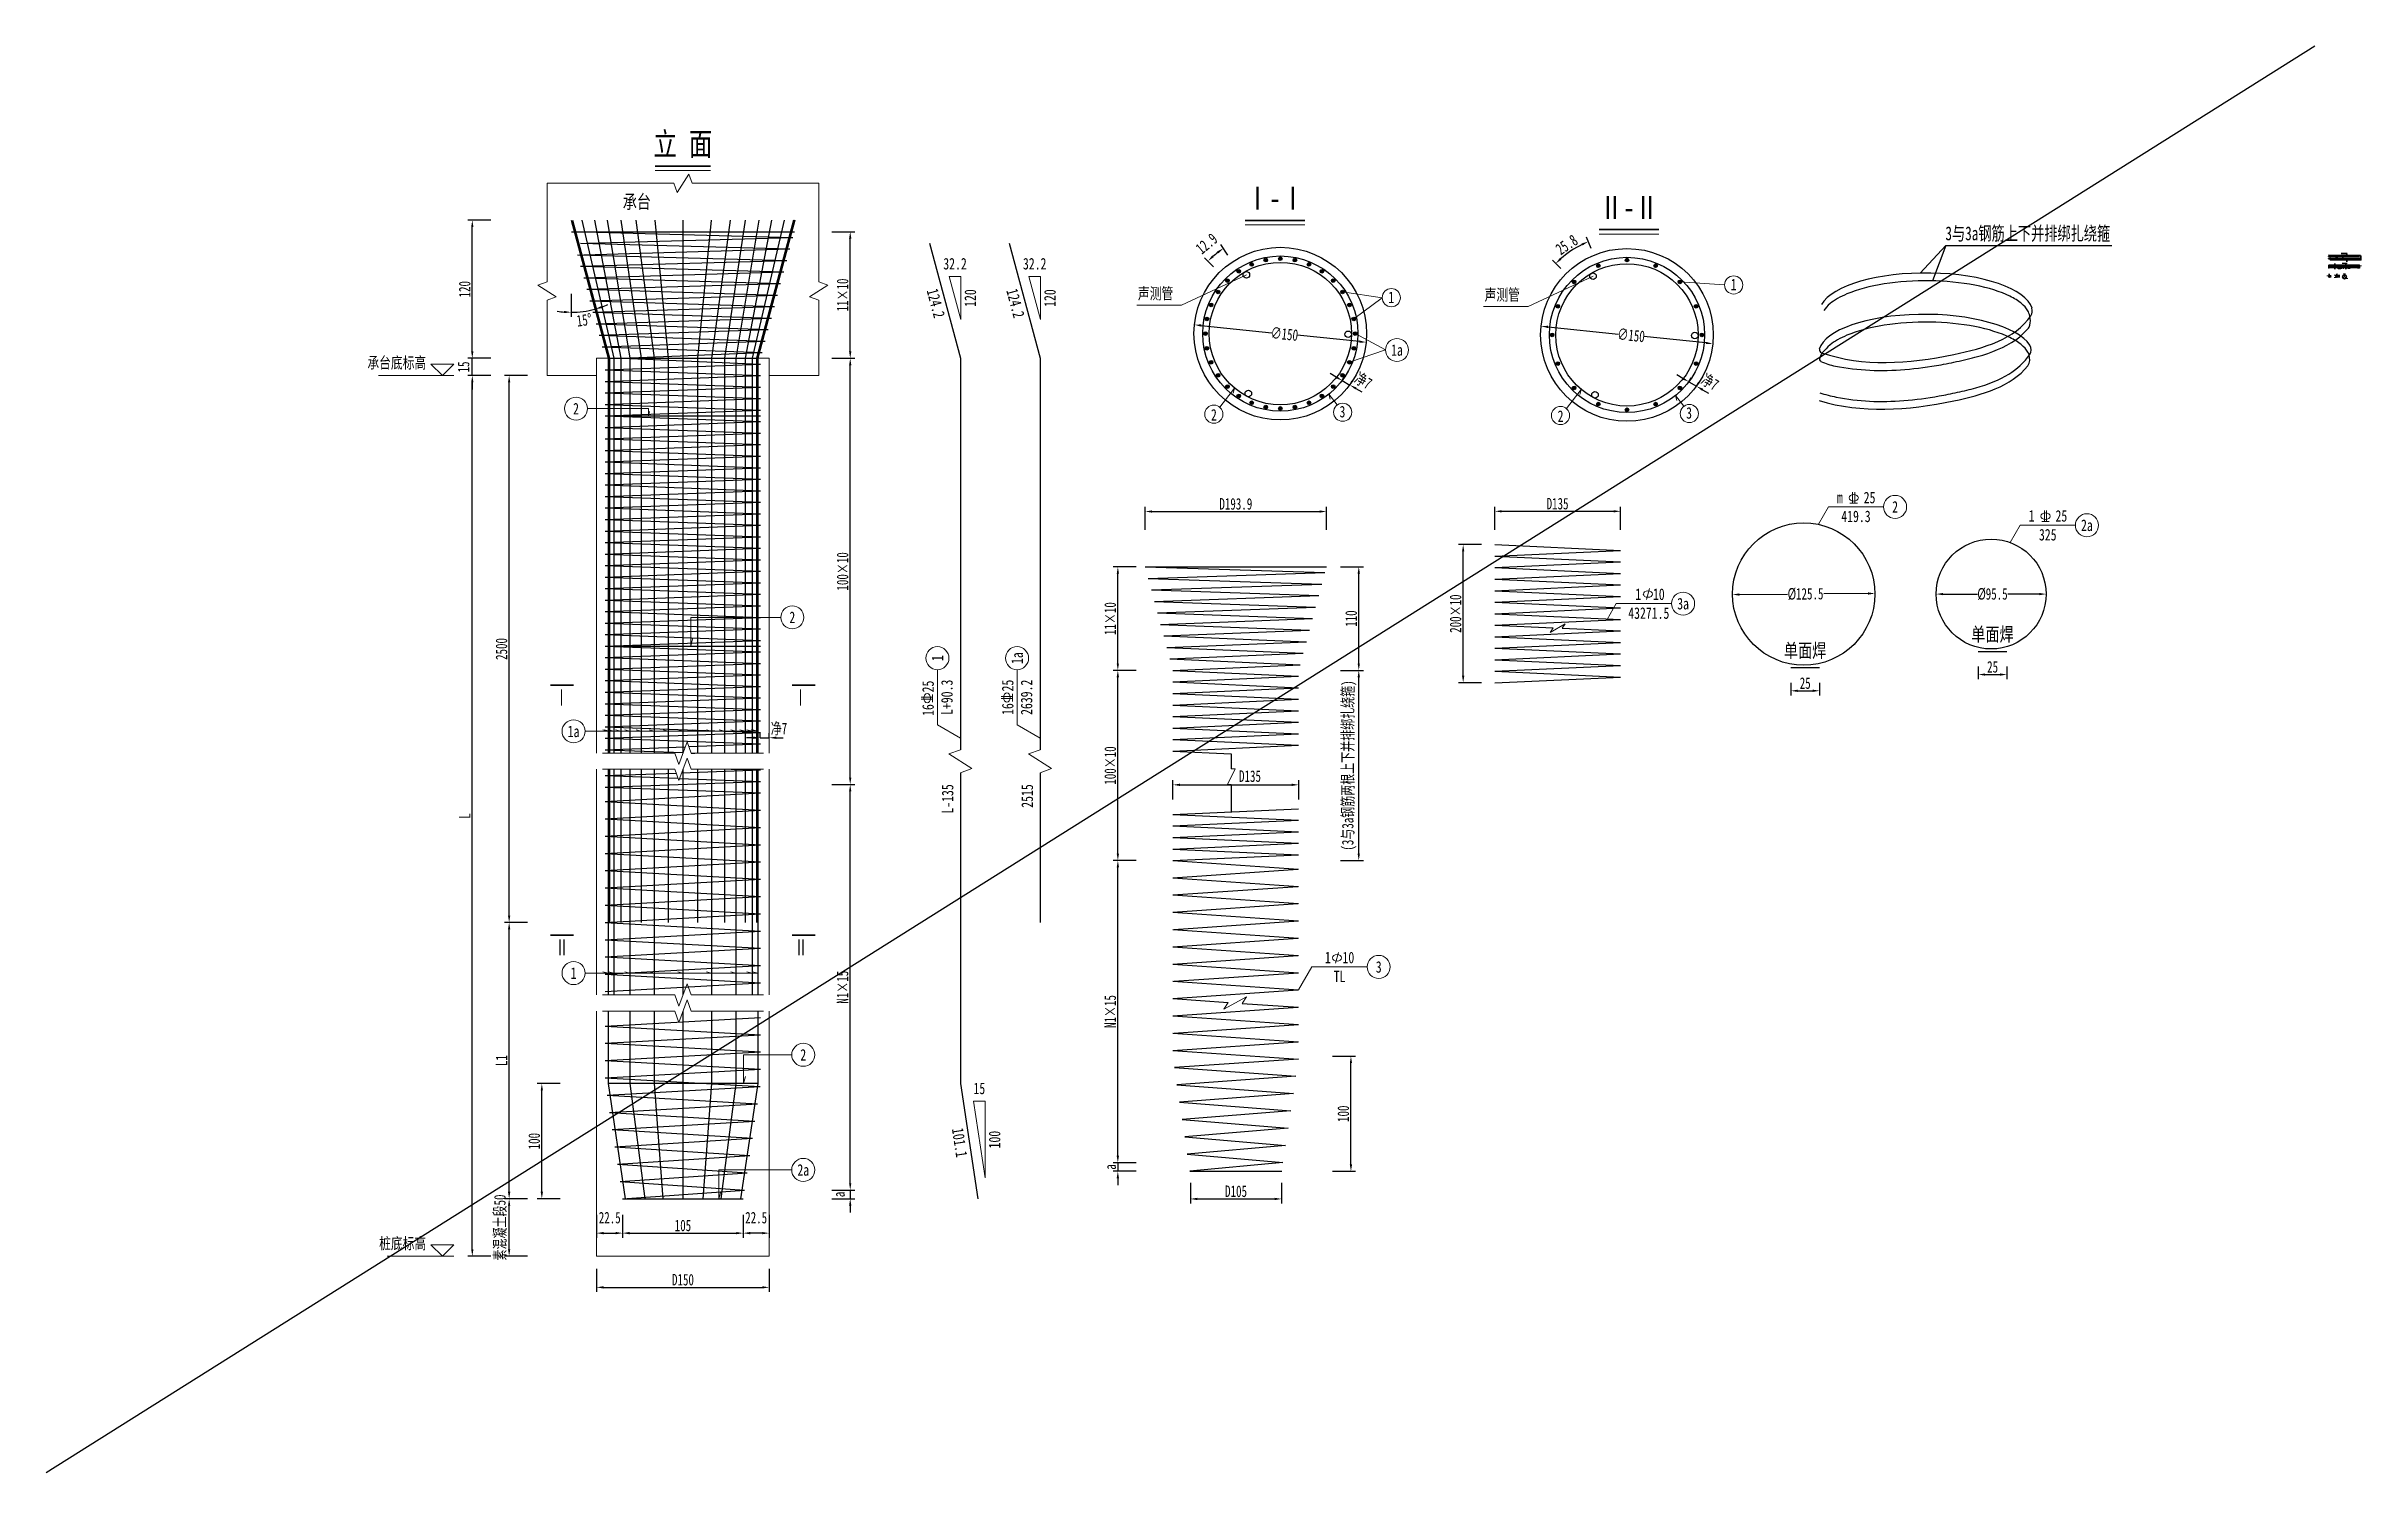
# Model space of a CAD drawing. Header units: millimetres. Extents: x 6150 to 57838, y -71710 to -30599.
# Drawn here: x 31947 to 52062, y -42989 to -30599 of the extents above; entities that cross this region are included whole.
import ezdxf
from ezdxf.enums import TextEntityAlignment as Align

# ---------------------------------------------------------------- set-up
doc = ezdxf.new("R2010")
doc.units = ezdxf.units.MM
doc.linetypes.add('DASHED', pattern=[19.05, 12.7, -6.35])
doc.linetypes.add('HIDDEN', pattern=[9.525, 6.35, -3.175])
doc.layers.get('Defpoints').update_dxf_attribs({"color": 8, "lineweight": 15})
for name, color, linetype, lineweight in [('1', 1, 'Continuous', 30), ('工作线', 1, 'Continuous', 35), ('文字', 7, 'Continuous', 15), ('构造', 7, 'Continuous', 20), ('标注', 4, 'Continuous', 18), ('粗线', 3, 'Continuous', 35), ('钢筋', 1, 'Continuous', 30)]:
    doc.layers.add(name, color=color, linetype=linetype, lineweight=lineweight)
doc.layers.add('2', color=2, linetype='Continuous')
doc.styles.add('FSDB', font='fsdb_e.shx', dxfattribs={"width": 0.75, "bigfont": 'fsdb.shx'})
doc.styles.get("Standard").update_dxf_attribs({"font": '仿宋_GB2312.ttf', "width": 0.7})
doc.styles.add('仿宋', font='仿宋_GB2312.ttf', dxfattribs={"width": 0.7})
doc.styles.add('标注', font='仿宋_GB2312.ttf', dxfattribs={"width": 0.7})
doc.styles.add('标题', font='仿宋_GB2312.ttf', dxfattribs={"width": 0.7, "height": 5})
doc.styles.add('标题2', font='fsdb_e.shx', dxfattribs={"width": 0.75, "height": 4, "bigfont": 'fsdb.shx'})
doc.dimstyles.new('副本 1-150', dxfattribs={"dimscale": 0, "dimtxt": 2.5, "dimasz": 1.5, "dimexe": 1, "dimexo": 1, "dimgap": 0.4, "dimtad": 1, "dimdec": 0, "dimlfac": 0.1, "dimrnd": 0.1, "dimzin": 12, "dimdsep": 46, "dimtxsty": 'Standard', "dimcen": 2.5, "dimclrd": 256, "dimclre": 256, "dimclrt": 256, "dimadec": 4, "dimazin": 0, "dimtp": 2, "dimtm": 3, "dimtfac": 0.5, "dimtdec": 0, "dimtmove": 2, "dimatfit": 3, "dimfxl": 4, "dimfxlon": 1, "dimtvp": 0.7, "dimtolj": 1, "dimtzin": 12, "dimarcsym": 0})

msp = doc.modelspace()

# ---------------------------------------------------------------- texts
at = {"layer": '文字', "style": '标题', "width": 0.75}
for s, height, p in [('立 面', 200, (37477.86, -31607.03)), ('Ⅰ-Ⅰ', 200, (42622.05, -32078.96)), ('Ⅱ-Ⅱ', 200, (45696.23, -32157.91)), ('单面焊', 120, (47226.49, -35942.9)), ('单面焊', 120, (48854.48, -35801.9))]:
    msp.add_text(s, height=height, dxfattribs=at).set_placement(p, align=Align.BOTTOM_CENTER)
msp.add_text('承台', height=120, dxfattribs=at).set_placement((37077.86, -31949.07), align=Align.MIDDLE_CENTER)
at = {"layer": '文字', "width": 0.7}
for s, height, p in [('A-A', 5.5, (51774.22, -32577.98)), ('A', 4, (51829.89, -32491.4)), ('A', 4, (51830.22, -32533.01)), ('B-B', 5.5, (51841.51, -32576.37)), ('C', 5, (51905.51, -32573.06)), ('－', 5, (51910.61, -32573.46)), ('C', 5, (51916.37, -32572.89)), ('B', 4, (51927.46, -32492.6)), ('B', 4, (51927.48, -32534.06)), ('C', 4, (51933.65, -32407.99)), ('C', 4, (51933.65, -32466.43)), ('120°', 2.5, (51906.28, -32601.08)), ('120°', 2.5, (51910.47, -32605.67)), ('120°', 2.5, (51914.17, -32600.98))]:
    msp.add_text(s, height=height, dxfattribs=at).set_placement(p)
at = {"layer": '文字', "style": 'FSDB', "width": 0.7}
for p in [(51825.2, -32586.08), (51946.65, -32531.48), (51976.89, -32505.79), (51760.13, -32592.59), (51824.66, -32605.82), (51931.83, -32617.88)]:
    msp.add_text('^ ', height=3, dxfattribs=at).set_placement(p, align=Align.CENTER)
at = {"layer": '文字', "width": 0.7}
for s, height, p in [('  57×3', 3, (51828.55, -32586.11)), ('  57×3', 3, (51840.73, -32437.26)), ('钢管', 3, (51842.24, -32432.49)), ('钢管', 3, (51952.82, -32527.55)), ('  70×6', 3, (51952.18, -32531.34)), ('钢管', 3, (51982.24, -32502.11)), ('  57×3', 3, (51982.16, -32505.94)), ('侧面施焊', 2.5, (52031.08, -32525.85)), ('10mm厚钢板', 3, (52054.51, -32506.75)), ('  57×3', 3, (51763.78, -32592.84)), ('  70×6', 3, (51827.98, -32606.12)), ('钢管', 3, (51935.87, -32613.39)), ('  57×3', 3, (51935.37, -32618.25))]:
    msp.add_text(s, height=height, dxfattribs=at).set_placement(p, align=Align.CENTER)
at = {"layer": '文字', "style": '标题2', "width": 0.75}
for s, p in [('Ⅰ', (36365.75, -36181.07)), ('Ⅱ', (36370.61, -38350.88))]:
    msp.add_text(s, height=160, dxfattribs=at).set_placement(p, align=Align.TOP_LEFT)
for s, p in [('Ⅰ', (38556.14, -36181.07)), ('Ⅱ', (38560.68, -38350.88))]:
    msp.add_text(s, height=160, dxfattribs=at).set_placement(p, align=Align.TOP_RIGHT)
at = {"layer": '文字', "char_height": 2.5, "attachment_point": 5}
for s, insert in [('\\A1;1', (51777.6, -32495.27)), ('\\A1;10', (51780.16, -32410.66)), ('\\A1;节长a', (51823.7, -32495.87)), ('\\A1;节长700', (51900.2, -32495.87)), ('\\A1;节长700', (51986.33, -32495.87)), ('\\A1;15', (52042.61, -32414.26)), ('\\A1;1', (52042.3, -32495.35))]:
    msp.add_mtext(s, dxfattribs=dict(at, insert=insert))
at = {"layer": '文字', "char_height": 2.5, "attachment_point": 5, "rotation": 90}
for s, insert in [('\\A1;6.0', (51864.6, -32584.91)), ('\\A1;桩径  ', (52055.05, -32437.17)), ('\\A1;3', (51789.58, -32606.48)), ('\\A1;51', (51789.7, -32597.17)), ('\\A1;3', (51789.78, -32588.01)), ('\\A1;57', (51792.93, -32597.18)), ('\\A1;3', (51859.15, -32604.56)), ('\\A1;51', (51859.27, -32595.25)), ('\\A1;3', (51859.35, -32586.09)), ('\\A1;0.5', (51864.54, -32590.22)), ('\\A1;0.5', (51864.54, -32600.01)), ('\\A1;6.0', (51864.6, -32606.28)), ('\\A1;70', (51868.15, -32595.49))]:
    msp.add_mtext(s, dxfattribs=dict(at, insert=insert))
at = {"layer": '文字', "insert": (51903.22, -32410.33), "char_height": 2.5, "attachment_point": 5, "line_spacing_factor": 1.44}
msp.add_mtext('\\A1;桩长(钢筋笼未示出)', dxfattribs=at)
at = {"layer": '标注', "style": '标注', "width": 0.75}
for s, p in [('32.2', (39841.81, -32567.18)), ('32.2', (40533.63, -32567.18)), ('15', (40052.86, -39730.39))]:
    msp.add_text(s, height=100, dxfattribs=at).set_placement(p, align=Align.BOTTOM_CENTER)
at = {"layer": '标注', "color": 7, "linetype": 'Continuous', "width": 0.7}
for s, p in [('灌注桩内超声波检测管布置图', (51883.98, -32397)), ('超声波检测管道示意图', (51893.66, -32482.69))]:
    msp.add_text(s, height=4, dxfattribs=at).set_placement(p)
at = {"layer": '标注', "style": '标注', "width": 0.75}
for s, rotation, p in [('124.2', 285, (39723.97, -32817.35)), ('120', 90, (39923.81, -32785.78)), ('124.2', 285, (40415.78, -32817.35)), ('120', 90, (40615.63, -32785.78)), ('101.1', 278.530766, (39932.21, -40113.82)), ('100', 90, (40134.86, -40095.72))]:
    msp.add_text(s, height=100, rotation=rotation, dxfattribs=at).set_placement(p, align=Align.TOP_CENTER)
for p in [(41584.17, -32695.25), (44595.62, -32706.6)]:
    msp.add_text('声测管', height=100, dxfattribs=at).set_placement(p, align=Align.TOP_CENTER)
for s, p in [('1', (43631.29, -32778.76)), ('1', (46605.73, -32668.08)), ('1a', (43681.08, -33236.8)), ('2', (36549.07, -33746.11)), ('2', (42090.53, -33800.18)), ('3', (43206.75, -33772.08)), ('2', (45101.98, -33811.53)), ('3', (46218.21, -33783.42)), ('2', (48008.24, -34599.51)), ('419.3', (47668.24, -34681.51)), ('325', (49334.39, -34841.04)), ('2a', (49674.39, -34759.04)), ('1  10', (45878.81, -35357.98)), ('3a', (46166.25, -35439.98)), ('2', (38427.86, -35559.07)), ('1a', (36527.86, -36549.07)), ('1', (36527.86, -38649.07)), ('1  10', (43182.2, -38513.72)), ('3', (43522.2, -38595.72)), ('2', (38523.15, -39359.07)), ('2a', (38523.15, -40359.07))]:
    msp.add_text(s, height=100, dxfattribs=at).set_placement(p, align=Align.MIDDLE_CENTER)
for s, p in [('承台底标高', (35247.86, -33427.07)), ('桩底标高', (35247.86, -41077.07))]:
    msp.add_text(s, height=100, dxfattribs=at).set_placement(p, align=Align.BOTTOM_RIGHT)
at = {"layer": '标注', "color": 6, "style": '标注', "width": 0.75}
for s, p in [('m', (47528.09, -34517.51)), ('25', (47786.45, -34518.44)), ('1', (49194.23, -34677.04)), ('25', (49452.6, -34677.97)), ('43271.5', (45868.5, -35521.98)), ('TL', (43182.2, -38677.72))]:
    msp.add_text(s, height=100, dxfattribs=at).set_placement(p, align=Align.MIDDLE_CENTER)
at = {"layer": '标注', "style": '标注', "width": 0.75}
for s, p in [('1', (39688.85, -35913.6)), ('1a', (40380.67, -35913.6)), ('16  25', (39606.85, -36261.91)), ('16  25', (40298.67, -36253.6))]:
    msp.add_text(s, height=100, rotation=90, dxfattribs=at).set_placement(p, align=Align.MIDDLE_CENTER)
at = {"layer": '标注', "color": 6, "style": '标注', "width": 0.75}
for s, p in [('L+90.3', (39770.85, -36253.6)), ('2639.2', (40462.67, -36253.6))]:
    msp.add_text(s, height=100, rotation=90, dxfattribs=at).set_placement(p, align=Align.MIDDLE_CENTER)
for s, p in [('L-135', (39856.85, -37009.07)), ('2515', (40548.67, -37009.07))]:
    msp.add_text(s, height=100, rotation=90, dxfattribs=at).set_placement(p, align=Align.BOTTOM_RIGHT)

# ---------------------------------------------------------------- blocks, each defined once
blk = doc.blocks.new('*D109')
at = {"layer": 'Defpoints', "color": 0, "transparency": 16777216}
for p in [(41256, -37671), (41494, -37671), (41496, -40296)]:
    blk.add_point(p, dxfattribs=at)
at = {"layer": '标注', "lineweight": -2, "transparency": 16777216}
for p, q in [((41416, -37671), (41216, -37671)), ((41256, -40236), (41256, -37731)), ((41416, -40296), (41216, -40296))]:
    blk.add_line(p, q, dxfattribs=at)
at = {"layer": '标注', "transparency": 16777216}
for points in [[(41246, -37731), (41266, -37731), (41256, -37671)], [(41246, -40236), (41266, -40236), (41256, -40296)]]:
    blk.add_solid(points, dxfattribs=at)
at = {"layer": '标注', "transparency": 16777216, "insert": (41190, -38983), "char_height": 100, "attachment_point": 5, "rotation": 90}
blk.add_mtext('\\A1;{\\C3;N1}×15', dxfattribs=at)
blk = doc.blocks.new('*D110')
at = {"layer": 'Defpoints', "color": 0, "transparency": 16777216}
for p in [(43109, -35120), (43349, -35120), (43109, -36020)]:
    blk.add_point(p, dxfattribs=at)
at = {"layer": '标注', "lineweight": -2, "transparency": 16777216}
for p, q in [((43189, -35120), (43389, -35120)), ((43349, -35960), (43349, -35180)), ((43189, -36020), (43389, -36020))]:
    blk.add_line(p, q, dxfattribs=at)
at = {"layer": '标注', "transparency": 16777216}
for points in [[(43339, -35180), (43359, -35180), (43349, -35120)], [(43339, -35960), (43359, -35960), (43349, -36020)]]:
    blk.add_solid(points, dxfattribs=at)
at = {"layer": '标注', "transparency": 16777216, "insert": (43283, -35570), "char_height": 100, "attachment_point": 5, "rotation": 90}
blk.add_mtext('\\A1;110', dxfattribs=at)
blk = doc.blocks.new('*D111')
at = {"layer": 'Defpoints', "color": 0, "transparency": 16777216}
for p in [(43041, -39371), (43281, -39371), (43041, -40371)]:
    blk.add_point(p, dxfattribs=at)
at = {"layer": '标注', "lineweight": -2, "transparency": 16777216}
for p, q in [((43121, -39371), (43321, -39371)), ((43281, -40311), (43281, -39431)), ((43121, -40371), (43321, -40371))]:
    blk.add_line(p, q, dxfattribs=at)
at = {"layer": '标注', "transparency": 16777216}
for points in [[(43271, -39431), (43291, -39431), (43281, -39371)], [(43271, -40311), (43291, -40311), (43281, -40371)]]:
    blk.add_solid(points, dxfattribs=at)
at = {"layer": '标注', "transparency": 16777216, "insert": (43215, -39871), "char_height": 100, "attachment_point": 5, "rotation": 90}
blk.add_mtext('\\A1;100', dxfattribs=at)
blk = doc.blocks.new('*D112')
at = {"layer": 'Defpoints', "color": 0, "transparency": 16777216}
for p in [(41735, -37182), (42827, -37014), (42827, -37182)]:
    blk.add_point(p, dxfattribs=at)
at = {"layer": '标注', "lineweight": -2, "transparency": 16777216}
for p, q in [((41735, -37142), (41735, -36974)), ((42827, -37142), (42827, -36974)), ((41795, -37014), (42767, -37014))]:
    blk.add_line(p, q, dxfattribs=at)
at = {"layer": '标注', "transparency": 16777216}
for points in [[(41795, -37004), (41795, -37024), (41735, -37014)], [(42767, -37004), (42767, -37024), (42827, -37014)]]:
    blk.add_solid(points, dxfattribs=at)
at = {"layer": '标注', "transparency": 16777216, "insert": (42404, -36939), "char_height": 100, "attachment_point": 5}
blk.add_mtext('\\A1;D135', dxfattribs=at)
blk = doc.blocks.new('*D113')
at = {"layer": 'Defpoints', "color": 0, "transparency": 16777216}
for p in [(43068, -34640), (41494, -34880), (43068, -34880)]:
    blk.add_point(p, dxfattribs=at)
at = {"layer": '标注', "lineweight": -2, "transparency": 16777216}
for p, q in [((41494, -34800), (41494, -34600)), ((41554, -34640), (43008, -34640)), ((43068, -34800), (43068, -34600))]:
    blk.add_line(p, q, dxfattribs=at)
at = {"layer": '标注', "transparency": 16777216}
for points in [[(41554, -34630), (41554, -34650), (41494, -34640)], [(43008, -34630), (43008, -34650), (43068, -34640)]]:
    blk.add_solid(points, dxfattribs=at)
at = {"layer": '标注', "transparency": 16777216, "insert": (42281, -34574), "char_height": 100, "attachment_point": 5}
blk.add_mtext('\\A1;D193.9', dxfattribs=at)
blk = doc.blocks.new('*D114')
at = {"layer": 'Defpoints', "color": 0, "transparency": 16777216}
for p in [(41887, -40432), (42679, -40432), (42679, -40611)]:
    blk.add_point(p, dxfattribs=at)
at = {"layer": '标注', "lineweight": -2, "transparency": 16777216}
for p, q in [((41887, -40472), (41887, -40651)), ((41947, -40611), (42619, -40611)), ((42679, -40472), (42679, -40651))]:
    blk.add_line(p, q, dxfattribs=at)
at = {"layer": '标注', "transparency": 16777216}
for points in [[(41947, -40601), (41947, -40621), (41887, -40611)], [(42619, -40601), (42619, -40621), (42679, -40611)]]:
    blk.add_solid(points, dxfattribs=at)
at = {"layer": '标注', "transparency": 16777216, "insert": (42283, -40545), "char_height": 100, "attachment_point": 5}
blk.add_mtext('\\A1;D105', dxfattribs=at)
blk = doc.blocks.new('*D115')
at = {"layer": 'Defpoints', "color": 0, "transparency": 16777216}
for p in [(35968, -40609), (36288, -40609), (36288, -41109)]:
    blk.add_point(p, dxfattribs=at)
at = {"layer": '标注', "lineweight": -2, "transparency": 16777216}
for p, q in [((36128, -40609), (35928, -40609)), ((35968, -41049), (35968, -40669)), ((36128, -41109), (35928, -41109))]:
    blk.add_line(p, q, dxfattribs=at)
at = {"layer": '标注', "transparency": 16777216}
for points in [[(35958, -40669), (35978, -40669), (35968, -40609)], [(35958, -41049), (35978, -41049), (35968, -41109)]]:
    blk.add_solid(points, dxfattribs=at)
at = {"layer": '标注', "transparency": 16777216, "insert": (35893, -40859), "char_height": 100, "attachment_point": 5, "rotation": 90}
blk.add_mtext('\\A1;素混凝土段50', dxfattribs=at)
blk = doc.blocks.new('*D116')
at = {"layer": 'Defpoints', "color": 0, "transparency": 16777216}
for p in [(35968, -33459), (36288, -33459), (36288, -38209)]:
    blk.add_point(p, dxfattribs=at)
at = {"layer": '标注', "lineweight": -2, "transparency": 16777216}
for p, q in [((36128, -33459), (35928, -33459)), ((35968, -38149), (35968, -33519)), ((36128, -38209), (35928, -38209))]:
    blk.add_line(p, q, dxfattribs=at)
at = {"layer": '标注', "transparency": 16777216}
for points in [[(35958, -33519), (35978, -33519), (35968, -33459)], [(35958, -38149), (35978, -38149), (35968, -38209)]]:
    blk.add_solid(points, dxfattribs=at)
at = {"layer": '标注', "transparency": 16777216, "insert": (35902, -35834), "char_height": 100, "attachment_point": 5, "rotation": 90}
blk.add_mtext('\\A1;2500', dxfattribs=at)
blk = doc.blocks.new('*D117')
at = {"layer": 'Defpoints', "color": 0, "transparency": 16777216}
for p in [(35648, -33459), (35968, -33459), (35968, -41109)]:
    blk.add_point(p, dxfattribs=at)
at = {"layer": '标注', "lineweight": -2, "transparency": 16777216}
for p, q in [((35808, -33459), (35608, -33459)), ((35648, -41049), (35648, -33519)), ((35808, -41109), (35608, -41109))]:
    blk.add_line(p, q, dxfattribs=at)
at = {"layer": '标注', "transparency": 16777216}
for points in [[(35638, -33519), (35658, -33519), (35648, -33459)], [(35638, -41049), (35658, -41049), (35648, -41109)]]:
    blk.add_solid(points, dxfattribs=at)
at = {"layer": '标注', "transparency": 16777216, "insert": (35582, -37284), "char_height": 100, "attachment_point": 5, "rotation": 90}
blk.add_mtext('\\A1;L', dxfattribs=at)
blk = doc.blocks.new('*D118')
at = {"layer": 'Defpoints', "color": 0, "transparency": 16777216}
for p in [(35648, -33309), (35968, -33309), (35968, -33459)]:
    blk.add_point(p, dxfattribs=at)
at = {"layer": '标注', "lineweight": -2, "transparency": 16777216}
for p, q in [((35808, -33309), (35608, -33309)), ((35648, -33249), (35648, -33189)), ((35648, -33459), (35648, -33309)), ((35808, -33459), (35608, -33459)), ((35648, -33519), (35648, -33579))]:
    blk.add_line(p, q, dxfattribs=at)
at = {"layer": '标注', "transparency": 16777216}
for points in [[(35638, -33249), (35658, -33249), (35648, -33309)], [(35638, -33519), (35658, -33519), (35648, -33459)]]:
    blk.add_solid(points, dxfattribs=at)
at = {"layer": '标注', "transparency": 16777216, "insert": (35573, -33384), "char_height": 100, "attachment_point": 5, "rotation": 90}
blk.add_mtext('\\A1;15', dxfattribs=at)
blk = doc.blocks.new('*D119')
at = {"layer": 'Defpoints', "color": 0, "transparency": 16777216}
for p in [(35648, -32109), (35968, -32109), (35968, -33309)]:
    blk.add_point(p, dxfattribs=at)
at = {"layer": '标注', "lineweight": -2, "transparency": 16777216}
for p, q in [((35808, -32109), (35608, -32109)), ((35648, -33249), (35648, -32169)), ((35808, -33309), (35608, -33309))]:
    blk.add_line(p, q, dxfattribs=at)
at = {"layer": '标注', "transparency": 16777216}
for points in [[(35638, -32169), (35658, -32169), (35648, -32109)], [(35638, -33249), (35658, -33249), (35648, -33309)]]:
    blk.add_solid(points, dxfattribs=at)
at = {"layer": '标注', "transparency": 16777216, "insert": (35582, -32709), "char_height": 100, "attachment_point": 5, "rotation": 90}
blk.add_mtext('\\A1;120', dxfattribs=at)
blk = doc.blocks.new('*D120')
at = {"layer": 'Defpoints', "color": 0, "transparency": 16777216}
for p in [(36252, -39609), (36572, -39609), (36572, -40609)]:
    blk.add_point(p, dxfattribs=at)
at = {"layer": '标注', "lineweight": -2, "transparency": 16777216}
for p, q in [((36412, -39609), (36212, -39609)), ((36252, -40549), (36252, -39669)), ((36412, -40609), (36212, -40609))]:
    blk.add_line(p, q, dxfattribs=at)
at = {"layer": '标注', "transparency": 16777216}
for points in [[(36242, -39669), (36262, -39669), (36252, -39609)], [(36242, -40549), (36262, -40549), (36252, -40609)]]:
    blk.add_solid(points, dxfattribs=at)
at = {"layer": '标注', "transparency": 16777216, "insert": (36186, -40109), "char_height": 100, "attachment_point": 5, "rotation": 90}
blk.add_mtext('\\A1;100', dxfattribs=at)
blk = doc.blocks.new('*D121')
at = {"layer": 'Defpoints', "color": 0, "transparency": 16777216}
for p in [(38611, -37011), (38931, -37011), (38611, -40534)]:
    blk.add_point(p, dxfattribs=at)
at = {"layer": '标注', "lineweight": -2, "transparency": 16777216}
for p, q in [((38771, -37011), (38971, -37011)), ((38931, -40474), (38931, -37071)), ((38771, -40534), (38971, -40534))]:
    blk.add_line(p, q, dxfattribs=at)
at = {"layer": '标注', "transparency": 16777216}
for points in [[(38921, -37071), (38941, -37071), (38931, -37011)], [(38921, -40474), (38941, -40474), (38931, -40534)]]:
    blk.add_solid(points, dxfattribs=at)
at = {"layer": '标注', "transparency": 16777216, "insert": (38865, -38772), "char_height": 100, "attachment_point": 5, "rotation": 90}
blk.add_mtext('\\A1;N1×15', dxfattribs=at)
blk = doc.blocks.new('*D122')
at = {"layer": 'Defpoints', "color": 0, "transparency": 16777216}
for p in [(38611, -33309), (38931, -33309), (38621, -37011)]:
    blk.add_point(p, dxfattribs=at)
at = {"layer": '标注', "lineweight": -2, "transparency": 16777216}
for p, q in [((38771, -33309), (38971, -33309)), ((38931, -36951), (38931, -33369)), ((38771, -37011), (38971, -37011))]:
    blk.add_line(p, q, dxfattribs=at)
at = {"layer": '标注', "transparency": 16777216}
for points in [[(38921, -33369), (38941, -33369), (38931, -33309)], [(38921, -36951), (38941, -36951), (38931, -37011)]]:
    blk.add_solid(points, dxfattribs=at)
at = {"layer": '标注', "transparency": 16777216, "insert": (38865, -35160), "char_height": 100, "attachment_point": 5, "rotation": 90}
blk.add_mtext('\\A1;100×10', dxfattribs=at)
blk = doc.blocks.new('*D123')
at = {"layer": 'Defpoints', "color": 0, "transparency": 16777216}
for p in [(38593, -32209), (38931, -32209), (38611, -33309)]:
    blk.add_point(p, dxfattribs=at)
at = {"layer": '标注', "lineweight": -2, "transparency": 16777216}
for p, q in [((38771, -32209), (38971, -32209)), ((38931, -33249), (38931, -32269)), ((38771, -33309), (38971, -33309))]:
    blk.add_line(p, q, dxfattribs=at)
at = {"layer": '标注', "transparency": 16777216}
for points in [[(38921, -32269), (38941, -32269), (38931, -32209)], [(38921, -33249), (38941, -33249), (38931, -33309)]]:
    blk.add_solid(points, dxfattribs=at)
at = {"layer": '标注', "transparency": 16777216, "insert": (38865, -32759), "char_height": 100, "attachment_point": 5, "rotation": 90}
blk.add_mtext('\\A1;11×10', dxfattribs=at)
blk = doc.blocks.new('*D124')
at = {"layer": 'Defpoints', "color": 0, "transparency": 16777216}
for p in [(36728, -40684), (36954, -40684), (36954, -40908)]:
    blk.add_point(p, dxfattribs=at)
at = {"layer": '标注', "lineweight": -2, "transparency": 16777216}
for p, q in [((36728, -40748), (36728, -40948)), ((36954, -40748), (36954, -40948)), ((36788, -40908), (36894, -40908))]:
    blk.add_line(p, q, dxfattribs=at)
at = {"layer": '标注', "transparency": 16777216}
for points in [[(36788, -40898), (36788, -40918), (36728, -40908)], [(36894, -40898), (36894, -40918), (36954, -40908)]]:
    blk.add_solid(points, dxfattribs=at)
at = {"layer": '标注', "transparency": 16777216, "insert": (36842, -40774), "char_height": 100, "attachment_point": 5}
blk.add_mtext('\\A1;22.5', dxfattribs=at)
blk = doc.blocks.new('*D125')
at = {"layer": 'Defpoints', "color": 0, "transparency": 16777216}
for p in [(36954, -40684), (38002, -40684), (38002, -40908)]:
    blk.add_point(p, dxfattribs=at)
at = {"layer": '标注', "lineweight": -2, "transparency": 16777216}
for p, q in [((36954, -40748), (36954, -40948)), ((38002, -40748), (38002, -40948)), ((37014, -40908), (37942, -40908))]:
    blk.add_line(p, q, dxfattribs=at)
at = {"layer": '标注', "transparency": 16777216}
for points in [[(37014, -40898), (37014, -40918), (36954, -40908)], [(37942, -40898), (37942, -40918), (38002, -40908)]]:
    blk.add_solid(points, dxfattribs=at)
at = {"layer": '标注', "transparency": 16777216, "insert": (37478, -40842), "char_height": 100, "attachment_point": 5}
blk.add_mtext('\\A1;105', dxfattribs=at)
blk = doc.blocks.new('*D126')
at = {"layer": 'Defpoints', "color": 0, "transparency": 16777216}
for p in [(36728, -41170), (38228, -41170), (38228, -41379)]:
    blk.add_point(p, dxfattribs=at)
at = {"layer": '标注', "lineweight": -2, "transparency": 16777216}
for p, q in [((36728, -41219), (36728, -41419)), ((38228, -41219), (38228, -41419)), ((36788, -41379), (38168, -41379))]:
    blk.add_line(p, q, dxfattribs=at)
at = {"layer": '标注', "transparency": 16777216}
for points in [[(36788, -41369), (36788, -41389), (36728, -41379)], [(38168, -41369), (38168, -41389), (38228, -41379)]]:
    blk.add_solid(points, dxfattribs=at)
at = {"layer": '标注', "transparency": 16777216, "insert": (37478, -41313), "char_height": 100, "attachment_point": 5}
blk.add_mtext('\\A1;D150', dxfattribs=at)
blk = doc.blocks.new('*D127')
at = {"layer": 'Defpoints', "color": 0, "transparency": 16777216}
for p in [(36506, -32109), (36506, -32109), (36506, -32109), (36645, -32897)]:
    blk.add_point(p, dxfattribs=at)
at = {"layer": '标注', "lineweight": -2, "transparency": 16777216}
for p, q in [((36506, -32749), (36506, -32949)), ((36672, -32727), (36723, -32920))]:
    blk.add_line(p, q, dxfattribs=at)
for start, end in [(261.4037, 265.7019), (270, 285.0049), (289.303, 293.6011)]:
    blk.add_arc((36506, -32109), 800, start, end, dxfattribs=at)
at = {"layer": '标注', "transparency": 16777216}
for points in [[(36446, -32897), (36445, -32917), (36506, -32909)], [(36773, -32874), (36767, -32855), (36713, -32882)]]:
    blk.add_solid(points, dxfattribs=at)
at = {"layer": '标注', "transparency": 16777216, "insert": (36620, -32977), "char_height": 100, "attachment_point": 5, "rotation": 7.5}
blk.add_mtext('\\A1;15°', dxfattribs=at)
blk = doc.blocks.new('*D128')
at = {"layer": 'Defpoints', "color": 0, "transparency": 16777216}
for p in [(38150, -36605), (38228, -36605), (38228, -36605)]:
    blk.add_point(p, dxfattribs=at)
at = {"layer": '标注', "lineweight": -2, "transparency": 16777216}
for p, q in [((38090, -36605), (38030, -36605)), ((38150, -36605), (38150, -36565)), ((38150, -36605), (38228, -36605)), ((38228, -36605), (38228, -36565)), ((38288, -36605), (38348, -36605))]:
    blk.add_line(p, q, dxfattribs=at)
at = {"layer": '标注', "transparency": 16777216}
for points in [[(38090, -36595), (38090, -36615), (38150, -36605)], [(38288, -36595), (38288, -36615), (38228, -36605)]]:
    blk.add_solid(points, dxfattribs=at)
at = {"layer": '标注', "transparency": 16777216, "insert": (38312, -36530), "char_height": 100, "attachment_point": 5}
blk.add_mtext('\\A1;净7', dxfattribs=at)
blk = doc.blocks.new('*D129')
at = {"layer": 'Defpoints', "color": 0, "transparency": 16777216}
for p in [(41256, -36020), (41494, -36020), (41494, -37671)]:
    blk.add_point(p, dxfattribs=at)
at = {"layer": '标注', "lineweight": -2, "transparency": 16777216}
for p, q in [((41416, -36020), (41216, -36020)), ((41256, -37611), (41256, -36080)), ((41416, -37671), (41216, -37671))]:
    blk.add_line(p, q, dxfattribs=at)
at = {"layer": '标注', "transparency": 16777216}
for points in [[(41246, -36080), (41266, -36080), (41256, -36020)], [(41246, -37611), (41266, -37611), (41256, -37671)]]:
    blk.add_solid(points, dxfattribs=at)
at = {"layer": '标注', "transparency": 16777216, "insert": (41190, -36846), "char_height": 100, "attachment_point": 5, "rotation": 90}
blk.add_mtext('\\A1;100×10', dxfattribs=at)
blk = doc.blocks.new('*D130')
at = {"layer": 'Defpoints', "color": 0, "transparency": 16777216}
for p in [(43105, -36020), (43349, -36020), (43105, -37671)]:
    blk.add_point(p, dxfattribs=at)
at = {"layer": '标注', "lineweight": -2, "transparency": 16777216}
for p, q in [((43189, -36020), (43389, -36020)), ((43349, -37611), (43349, -36080)), ((43189, -37671), (43389, -37671))]:
    blk.add_line(p, q, dxfattribs=at)
at = {"layer": '标注', "transparency": 16777216}
for points in [[(43339, -36080), (43359, -36080), (43349, -36020)], [(43339, -37611), (43359, -37611), (43349, -37671)]]:
    blk.add_solid(points, dxfattribs=at)
at = {"layer": '标注', "transparency": 16777216, "insert": (43266, -36846), "char_height": 100, "attachment_point": 5, "rotation": 90}
blk.add_mtext('\\A1;(3与3a钢筋两根上下并排绑扎绕箍)', dxfattribs=at)
blk = doc.blocks.new('*D131')
at = {"layer": 'Defpoints', "color": 0, "transparency": 16777216}
for p in [(35968, -38209), (36288, -38209), (36288, -40609)]:
    blk.add_point(p, dxfattribs=at)
at = {"layer": '标注', "lineweight": -2, "transparency": 16777216}
for p, q in [((36128, -38209), (35928, -38209)), ((35968, -40549), (35968, -38269)), ((36128, -40609), (35928, -40609))]:
    blk.add_line(p, q, dxfattribs=at)
at = {"layer": '标注', "transparency": 16777216}
for points in [[(35958, -38269), (35978, -38269), (35968, -38209)], [(35958, -40549), (35978, -40549), (35968, -40609)]]:
    blk.add_solid(points, dxfattribs=at)
at = {"layer": '标注', "transparency": 16777216, "insert": (35902, -39409), "char_height": 100, "attachment_point": 5, "rotation": 90}
blk.add_mtext('\\A1;L1', dxfattribs=at)
blk = doc.blocks.new('*D132')
at = {"layer": 'Defpoints', "color": 0, "transparency": 16777216}
for p in [(41256, -35120), (41494, -35120), (41494, -36020)]:
    blk.add_point(p, dxfattribs=at)
at = {"layer": '标注', "lineweight": -2, "transparency": 16777216}
for p, q in [((41416, -35120), (41216, -35120)), ((41256, -35960), (41256, -35180)), ((41416, -36020), (41216, -36020))]:
    blk.add_line(p, q, dxfattribs=at)
at = {"layer": '标注', "transparency": 16777216}
for points in [[(41246, -35180), (41266, -35180), (41256, -35120)], [(41246, -35960), (41266, -35960), (41256, -36020)]]:
    blk.add_solid(points, dxfattribs=at)
at = {"layer": '标注', "transparency": 16777216, "insert": (41190, -35570), "char_height": 100, "attachment_point": 5, "rotation": 90}
blk.add_mtext('\\A1;11×10', dxfattribs=at)
blk = doc.blocks.new('LXJFB')
at = {"linetype": 'Continuous'}
for p, q in [((19094, -55869), (19316, -55630)), ((19316, -55630), (19199, -55936)), ((19316, -55629), (20759, -55629))]:
    blk.add_line(p, q, dxfattribs=at)
at = {"layer": '钢筋'}
for points in [[(20054, -56239, 0.229407), (20064, -56173)], [(20044, -56579, 0.300739), (20046, -56494)]]:
    blk.add_lwpolyline(points, format="xyb", dxfattribs=at)
at = {"layer": '钢筋', "linetype": 'Continuous'}
blk.add_lwpolyline([(18217, -56529, 0.313269), (18236, -56562)], format="xyb", dxfattribs=at)
at = {"layer": '钢筋'}
for centre, start, end in [((19972, -56303), 318.2485, 345.7032), ((19968, -56627), 321.4646, 359.9492)]:
    blk.add_arc(centre, 76.8, start, end, dxfattribs=at)
at = {"layer": '钢筋', "linetype": 'Continuous'}
blk.add_arc((18241, -56615), 23, 158.5276, 241.6837, dxfattribs=at)
at = {"layer": '钢筋'}
for centre, major_axis, ratio, start_param, end_param in [((19143, -56214), (-928, 0), 0.372782, 3.260261, 6.073925), ((19143, -56573), (-932, 7), 0.370892, 3.390854, 6.17575)]:
    blk.add_ellipse(centre, major_axis=major_axis, ratio=ratio, start_param=start_param, end_param=end_param, dxfattribs=at)
for points, knots in [([(20046, -56322), (20059, -56269), (20040, -56215), (20016, -56174), (19997, -56152), (19944, -56110), (19911, -56089), (19791, -56030), (19686, -55997), (19447, -55951), (19313, -55938), (19042, -55934), (18906, -55943), (18657, -55983), (18545, -56013), (18397, -56075), (18348, -56104), (18287, -56154), (18269, -56174), (18257, -56195)], [3.166922, 3.166922, 3.166922, 3.166922, 3.358106, 3.358106, 3.574619, 3.574619, 3.791131, 3.791131, 4.232878, 4.232878, 4.674625, 4.674625, 5.116371, 5.116371, 5.558118, 5.558118, 5.857446, 5.857446, 6.063063, 6.063063, 6.063063, 6.063063]), ([(20045, -56628), (20045, -56589), (20039, -56572), (20016, -56533), (19997, -56512), (19944, -56469), (19911, -56448), (19791, -56390), (19686, -56356), (19447, -56310), (19313, -56297), (19042, -56293), (18906, -56302), (18657, -56342), (18545, -56372), (18397, -56434), (18348, -56463), (18283, -56516), (18263, -56540), (18241, -56563), (18230, -56581), (18220, -56607)], [3.182051, 3.182051, 3.182051, 3.182051, 3.358106, 3.358106, 3.574619, 3.574619, 3.791131, 3.791131, 4.232878, 4.232878, 4.674625, 4.674625, 5.116371, 5.116371, 5.558118, 5.558118, 5.857446, 5.857446, 6.096512, 6.096512, 6.249425, 6.249425, 6.249425, 6.249425]), ([(18236, -56562), (18603, -56683), (19228, -56644), (19918, -56443), (20054, -56239)], [0.268095, 0.268095, 0.268095, 0.268095, 15.250331, 24.937424, 24.937424, 24.937424, 24.937424]), ([(18230, -56636), (18270, -56657), (18313, -56668), (18455, -56697), (18555, -56708), (18857, -56722), (19062, -56703), (19334, -56654), (19394, -56642), (19516, -56615), (19577, -56599), (19754, -56544), (19867, -56494), (19983, -56401), (20007, -56378), (20029, -56354)], [0.250938, 0.250938, 0.250938, 0.250938, 1.971837, 1.971837, 5.91551, 5.91551, 13.802858, 13.802858, 16.040276, 16.040276, 18.277693, 18.277693, 22.752529, 22.752529, 24.013539, 24.013539, 24.013539, 24.013539]), ([(18215, -56977), (18589, -57087), (19206, -57050), (19885, -56855), (20028, -56675)], [0, 0, 0, 0, 15.250331, 24.3479, 24.3479, 24.3479, 24.3479]), ([(18221, -56910), (18269, -56924), (18316, -56936), (18460, -56966), (18556, -56977), (18850, -56991), (19051, -56973), (19310, -56927), (19364, -56916), (19471, -56893), (19524, -56880), (19681, -56836), (19780, -56798), (19928, -56706), (20001, -56640), (20044, -56579)], [0, 0, 0, 0, 1.957829, 1.957829, 5.873488, 5.873488, 13.704806, 13.704806, 15.696569, 15.696569, 17.688333, 17.688333, 21.67186, 21.67186, 24.695205, 24.695205, 24.695205, 24.695205])]:
    blk.add_open_spline(points, degree=3, knots=knots, dxfattribs=at)
at = {"layer": '文字', "style": '仿宋', "width": 0.7}
blk.add_text('3与3a钢筋上下并排绑扎绕箍', height=120, dxfattribs=at).set_placement((20028, -55584), align=Align.CENTER)
blk = doc.blocks.new('*D133')
at = {"layer": 'Defpoints', "color": 0, "transparency": 16777216}
for p in [(44256, -34927), (44496, -34927), (44496, -36127)]:
    blk.add_point(p, dxfattribs=at)
at = {"layer": '标注', "lineweight": -2, "transparency": 16777216}
for p, q in [((44416, -34927), (44216, -34927)), ((44256, -36067), (44256, -34987)), ((44416, -36127), (44216, -36127))]:
    blk.add_line(p, q, dxfattribs=at)
at = {"layer": '标注', "transparency": 16777216}
for points in [[(44246, -34987), (44266, -34987), (44256, -34927)], [(44246, -36067), (44266, -36067), (44256, -36127)]]:
    blk.add_solid(points, dxfattribs=at)
at = {"layer": '标注', "transparency": 16777216, "insert": (44190, -35527), "char_height": 100, "attachment_point": 5, "rotation": 90}
blk.add_mtext('\\A1;200×10', dxfattribs=at)
blk = doc.blocks.new('*D145')
at = {"layer": 'Defpoints', "color": 0, "transparency": 16777216}
for p in [(41921, -33018), (43414, -33170)]:
    blk.add_point(p, dxfattribs=at)
at = {"layer": '标注', "lineweight": -2, "transparency": 16777216}
for p, q in [((41981, -33024), (42594, -33087)), ((43354, -33164), (42813, -33109))]:
    blk.add_line(p, q, dxfattribs=at)
at = {"layer": '标注', "transparency": 16777216}
for points in [[(41982, -33014), (41980, -33034), (41921, -33018)], [(43355, -33154), (43353, -33174), (43414, -33170)]]:
    blk.add_solid(points, dxfattribs=at)
at = {"layer": '标注', "transparency": 16777216, "insert": (42703, -33098), "char_height": 100, "attachment_point": 5, "rotation": 354.1819}
blk.add_mtext('\\A1;∅150', dxfattribs=at)
blk = doc.blocks.new('*D134')
at = {"layer": 'Defpoints', "color": 0, "transparency": 16777216}
for p in [(43205, -33502), (43272, -33541), (43272, -33541)]:
    blk.add_point(p, dxfattribs=at)
at = {"layer": '标注', "lineweight": -2, "transparency": 16777216}
for p, q in [((43153, -33472), (43101, -33442)), ((43205, -33502), (43225, -33467)), ((43205, -33502), (43272, -33541)), ((43272, -33541), (43292, -33506)), ((43324, -33571), (43376, -33601))]:
    blk.add_line(p, q, dxfattribs=at)
at = {"layer": '标注', "transparency": 16777216}
for points in [[(43158, -33463), (43148, -33481), (43205, -33502)], [(43329, -33562), (43319, -33579), (43272, -33541)]]:
    blk.add_solid(points, dxfattribs=at)
at = {"layer": '标注', "transparency": 16777216, "insert": (43386, -33508), "char_height": 100, "attachment_point": 5, "rotation": 330}
blk.add_mtext('\\A1;净7', dxfattribs=at)
blk = doc.blocks.new('*D146')
at = {"layer": 'Defpoints', "color": 0, "transparency": 16777216}
for p in [(44933, -33030), (46425, -33182)]:
    blk.add_point(p, dxfattribs=at)
at = {"layer": '标注', "lineweight": -2, "transparency": 16777216}
for p, q in [((44993, -33036), (45605, -33098)), ((46365, -33176), (45825, -33120))]:
    blk.add_line(p, q, dxfattribs=at)
at = {"layer": '标注', "transparency": 16777216}
for points in [[(44994, -33026), (44992, -33046), (44933, -33030)], [(46366, -33166), (46364, -33186), (46425, -33182)]]:
    blk.add_solid(points, dxfattribs=at)
at = {"layer": '标注', "transparency": 16777216, "insert": (45715, -33109), "char_height": 100, "attachment_point": 5, "rotation": 354.1819}
blk.add_mtext('\\A1;∅150', dxfattribs=at)
blk = doc.blocks.new('*D135')
at = {"layer": 'Defpoints', "color": 0, "transparency": 16777216}
for p in [(46216, -33513), (46284, -33552), (46284, -33552)]:
    blk.add_point(p, dxfattribs=at)
at = {"layer": '标注', "lineweight": -2, "transparency": 16777216}
for p, q in [((46164, -33483), (46112, -33453)), ((46216, -33513), (46236, -33479)), ((46216, -33513), (46284, -33552)), ((46284, -33552), (46304, -33518)), ((46336, -33582), (46387, -33612))]:
    blk.add_line(p, q, dxfattribs=at)
at = {"layer": '标注', "transparency": 16777216}
for points in [[(46169, -33475), (46159, -33492), (46216, -33513)], [(46341, -33573), (46331, -33591), (46284, -33552)]]:
    blk.add_solid(points, dxfattribs=at)
at = {"layer": '标注', "transparency": 16777216, "insert": (46398, -33519), "char_height": 100, "attachment_point": 5, "rotation": 330}
blk.add_mtext('\\A1;净7', dxfattribs=at)
blk = doc.blocks.new('*D136')
at = {"layer": 'Defpoints', "color": 0, "transparency": 16777216}
for p in [(47102, -36087), (47352, -36087), (47352, -36197)]:
    blk.add_point(p, dxfattribs=at)
at = {"layer": '标注', "lineweight": -2, "transparency": 16777216}
for p, q in [((47102, -36127), (47102, -36237)), ((47162, -36197), (47292, -36197)), ((47352, -36127), (47352, -36237))]:
    blk.add_line(p, q, dxfattribs=at)
at = {"layer": '标注', "transparency": 16777216}
for points in [[(47162, -36187), (47162, -36207), (47102, -36197)], [(47292, -36187), (47292, -36207), (47352, -36197)]]:
    blk.add_solid(points, dxfattribs=at)
at = {"layer": '标注', "transparency": 16777216, "insert": (47227, -36131), "char_height": 100, "attachment_point": 5}
blk.add_mtext('\\A1;25', dxfattribs=at)
blk = doc.blocks.new('*D147')
at = {"layer": 'Defpoints', "color": 0, "transparency": 16777216}
for p in [(46596, -35361), (47833, -35352)]:
    blk.add_point(p, dxfattribs=at)
at = {"layer": '标注', "lineweight": -2, "transparency": 16777216}
for p, q in [((46656, -35361), (47074, -35358)), ((47773, -35352), (47388, -35355))]:
    blk.add_line(p, q, dxfattribs=at)
at = {"layer": '标注', "transparency": 16777216}
for points in [[(46656, -35351), (46656, -35371), (46596, -35361)], [(47773, -35342), (47773, -35362), (47833, -35352)]]:
    blk.add_solid(points, dxfattribs=at)
at = {"layer": '标注', "transparency": 16777216, "insert": (47231, -35356), "char_height": 100, "attachment_point": 5, "rotation": 0.4204}
blk.add_mtext('\\A1;{\\fMS PGothic|b0|i0|c134|p34;%%C}125.5', dxfattribs=at)
blk = doc.blocks.new('*D137')
at = {"layer": 'Defpoints', "color": 0, "transparency": 16777216}
for p in [(38002, -40684), (38228, -40684), (38002, -40908)]:
    blk.add_point(p, dxfattribs=at)
at = {"layer": '标注', "lineweight": -2, "transparency": 16777216}
for p, q in [((38002, -40748), (38002, -40948)), ((38228, -40748), (38228, -40948)), ((38168, -40908), (38062, -40908))]:
    blk.add_line(p, q, dxfattribs=at)
at = {"layer": '标注', "transparency": 16777216}
for points in [[(38062, -40898), (38062, -40918), (38002, -40908)], [(38168, -40898), (38168, -40918), (38228, -40908)]]:
    blk.add_solid(points, dxfattribs=at)
at = {"layer": '标注', "transparency": 16777216, "insert": (38114, -40774), "char_height": 100, "attachment_point": 5}
blk.add_mtext('\\A1;22.5', dxfattribs=at)
blk = doc.blocks.new('fi')
at = {"lineweight": 18}
for p, q in [((0, 0), (1.58, 0)), ((0.58, 0), (0.58, 2.35)), ((1.02, 0), (1.02, 2.35))]:
    blk.add_line(p, q, dxfattribs=at)
blk.add_ellipse((0.8, 1.13), major_axis=(0.966, 0), ratio=0.701732, dxfattribs=at)
blk = doc.blocks.new('d')
at = {"linetype": 'HIDDEN'}
h = blk.add_hatch(color=1, dxfattribs=at)
h.dxf.hatch_style = 1
edge = h.paths.add_edge_path()
edge.add_ellipse((0, 0), major_axis=(16, 0), ratio=1, start_angle=0, end_angle=360)
blk = doc.blocks.new('*D138')
at = {"layer": 'Defpoints', "color": 0, "transparency": 16777216}
for p in [(42116, -32542), (42126, -32388), (42234, -32445), (42668, -33094), (42668, -33094)]:
    blk.add_point(p, dxfattribs=at)
at = {"layer": '标注', "lineweight": -2, "transparency": 16777216}
for p, q in [((42212, -32412), (42151, -32321)), ((42087, -32514), (42010, -32436))]:
    blk.add_line(p, q, dxfattribs=at)
blk.add_arc((42668, -33094), 890, 127.6119, 131.1381, dxfattribs=at)
at = {"layer": '标注', "transparency": 16777216}
for points in [[(42118, -32381), (42130, -32397), (42173, -32354)], [(42089, -32431), (42075, -32416), (42038, -32465)]]:
    blk.add_solid(points, dxfattribs=at)
at = {"layer": '标注', "transparency": 16777216, "insert": (42027, -32313), "char_height": 100, "attachment_point": 5, "rotation": 39.375}
blk.add_mtext('\\A1;12.9', dxfattribs=at)
blk = doc.blocks.new('*D139')
at = {"layer": 'Defpoints', "color": 0, "transparency": 16777216}
for p in [(45240, -32346), (45132, -32559), (45383, -32391), (45679, -33106), (45679, -33106)]:
    blk.add_point(p, dxfattribs=at)
at = {"layer": '标注', "lineweight": -2, "transparency": 16777216}
for p, q in [((45368, -32354), (45328, -32258)), ((45104, -32530), (45031, -32457))]:
    blk.add_line(p, q, dxfattribs=at)
blk.add_arc((45679, -33106), 877, 116.4205, 131.0795, dxfattribs=at)
at = {"layer": '标注', "transparency": 16777216}
for points in [[(45285, -32311), (45293, -32329), (45343, -32295)], [(45110, -32452), (45096, -32437), (45059, -32486)]]:
    blk.add_solid(points, dxfattribs=at)
at = {"layer": '标注', "transparency": 16777216, "insert": (45155, -32322), "char_height": 100, "attachment_point": 5, "rotation": 33.75}
blk.add_mtext('\\A1;25.8', dxfattribs=at)
blk = doc.blocks.new('*D140')
at = {"layer": 'Defpoints', "color": 0, "transparency": 16777216}
for p in [(48365, -35357), (49320, -35357)]:
    blk.add_point(p, dxfattribs=at)
at = {"layer": '标注', "lineweight": -2, "transparency": 16777216}
for p, q in [((48425, -35357), (48723, -35357)), ((49260, -35357), (48988, -35357))]:
    blk.add_line(p, q, dxfattribs=at)
at = {"layer": '标注', "transparency": 16777216}
for points in [[(48425, -35347), (48425, -35367), (48365, -35357)], [(49260, -35347), (49260, -35367), (49320, -35357)]]:
    blk.add_solid(points, dxfattribs=at)
at = {"layer": '标注', "transparency": 16777216, "insert": (48855, -35357), "char_height": 100, "attachment_point": 5}
blk.add_mtext('\\A1;{\\fMS PGothic|b0|i0|c134|p34;%%C}95.5', dxfattribs=at)
blk = doc.blocks.new('*D141')
at = {"layer": 'Defpoints', "color": 0, "transparency": 16777216}
for p in [(38611, -40534), (38611, -40609), (38931, -40609)]:
    blk.add_point(p, dxfattribs=at)
at = {"layer": '标注', "lineweight": -2, "transparency": 16777216}
for p, q in [((38931, -40474), (38931, -40414)), ((38771, -40534), (38971, -40534)), ((38771, -40609), (38971, -40609)), ((38931, -40534), (38931, -40609)), ((38931, -40669), (38931, -40729))]:
    blk.add_line(p, q, dxfattribs=at)
at = {"layer": '标注', "transparency": 16777216}
for points in [[(38921, -40474), (38941, -40474), (38931, -40534)], [(38921, -40669), (38941, -40669), (38931, -40609)]]:
    blk.add_solid(points, dxfattribs=at)
at = {"layer": '标注', "transparency": 16777216, "insert": (38834, -40572), "char_height": 100, "attachment_point": 5, "rotation": 90}
blk.add_mtext('\\A1;a', dxfattribs=at)
blk = doc.blocks.new('*D142')
at = {"layer": 'Defpoints', "color": 0, "transparency": 16777216}
for p in [(41256, -40371), (41496, -40296), (41496, -40371)]:
    blk.add_point(p, dxfattribs=at)
at = {"layer": '标注', "lineweight": -2, "transparency": 16777216}
for p, q in [((41256, -40236), (41256, -40176)), ((41416, -40296), (41216, -40296)), ((41416, -40371), (41216, -40371)), ((41256, -40296), (41256, -40371)), ((41256, -40431), (41256, -40491))]:
    blk.add_line(p, q, dxfattribs=at)
at = {"layer": '标注', "transparency": 16777216}
for points in [[(41246, -40236), (41266, -40236), (41256, -40296)], [(41246, -40431), (41266, -40431), (41256, -40371)]]:
    blk.add_solid(points, dxfattribs=at)
at = {"layer": '标注', "transparency": 16777216, "insert": (41190, -40333), "char_height": 100, "attachment_point": 5, "rotation": 90}
blk.add_mtext('\\A1;a', dxfattribs=at)
blk = doc.blocks.new('*D143')
at = {"layer": 'Defpoints', "color": 0, "transparency": 16777216}
for p in [(45622, -34638), (44530, -34878), (45622, -34878)]:
    blk.add_point(p, dxfattribs=at)
at = {"layer": '标注', "lineweight": -2, "transparency": 16777216}
for p, q in [((44530, -34798), (44530, -34598)), ((44590, -34638), (45562, -34638)), ((45622, -34798), (45622, -34598))]:
    blk.add_line(p, q, dxfattribs=at)
at = {"layer": '标注', "transparency": 16777216}
for points in [[(44590, -34628), (44590, -34648), (44530, -34638)], [(45562, -34628), (45562, -34648), (45622, -34638)]]:
    blk.add_solid(points, dxfattribs=at)
at = {"layer": '标注', "transparency": 16777216, "insert": (45076, -34572), "char_height": 100, "attachment_point": 5}
blk.add_mtext('\\A1;D135', dxfattribs=at)
blk = doc.blocks.new('*D144')
at = {"layer": 'Defpoints', "color": 0, "transparency": 16777216}
for p in [(48730, -35946), (48980, -35946), (48980, -36056)]:
    blk.add_point(p, dxfattribs=at)
at = {"layer": '标注', "lineweight": -2, "transparency": 16777216}
for p, q in [((48730, -35986), (48730, -36096)), ((48980, -35986), (48980, -36096)), ((48790, -36056), (48920, -36056))]:
    blk.add_line(p, q, dxfattribs=at)
at = {"layer": '标注', "transparency": 16777216}
for points in [[(48790, -36046), (48790, -36066), (48730, -36056)], [(48920, -36046), (48920, -36066), (48980, -36056)]]:
    blk.add_solid(points, dxfattribs=at)
at = {"layer": '标注', "transparency": 16777216, "insert": (48855, -35990), "char_height": 100, "attachment_point": 5}
blk.add_mtext('\\A1;25', dxfattribs=at)
blk = doc.blocks.new('刘白')
blk.add_hatch(color=7).paths.add_polyline_path([(-0.8, 0.2), (-1, 0), (0, 0)])
at = {"color": 2}
blk.add_line((-1, 0), (-0.8, 0.2), dxfattribs=at)
at = {"color": 7}
for p, q in [((0, 0), (-1, 0)), ((-0.8, 0.2), (0, 0))]:
    blk.add_line(p, q, dxfattribs=at)
blk = doc.blocks.new('_Oblique')
at = {"color": 0, "linetype": 'ByBlock', "lineweight": -2}
blk.add_line((-0.5, -0.5), (0.5, 0.5), dxfattribs=at)
blk = doc.blocks.new('*D148')
at = {"lineweight": -2, "transparency": 16777216}
for p, q in [((51775, -32505), (51771, -32505)), ((51775, -32524), (51771, -32524)), ((51772, -32507), (51772, -32522))]:
    blk.add_line(p, q, dxfattribs=at)
at = {"transparency": 16777216}
for points in [[(51772, -32507), (51773, -32507), (51772, -32505)], [(51772, -32522), (51773, -32522), (51772, -32524)]]:
    blk.add_solid(points, dxfattribs=at)
at = {"layer": 'Defpoints', "color": 0, "transparency": 16777216}
for p in [(51772, -32524), (51776, -32505), (51776, -32524)]:
    blk.add_point(p, dxfattribs=at)
at = {"transparency": 16777216, "insert": (51771, -32514), "char_height": 2.5, "attachment_point": 5, "rotation": 90}
blk.add_mtext('\\A1;8', dxfattribs=at)
blk = doc.blocks.new('*D149')
at = {"lineweight": -2, "transparency": 16777216}
for p, q in [((51855, -32526), (51855, -32531)), ((51857, -32530), (51880, -32530)), ((51882, -32526), (51882, -32531))]:
    blk.add_line(p, q, dxfattribs=at)
at = {"transparency": 16777216}
for points in [[(51857, -32529), (51857, -32530), (51855, -32530)], [(51880, -32529), (51880, -32530), (51882, -32530)]]:
    blk.add_solid(points, dxfattribs=at)
at = {"layer": 'Defpoints', "color": 0, "transparency": 16777216}
for p in [(51855, -32523), (51882, -32523), (51882, -32530)]:
    blk.add_point(p, dxfattribs=at)
at = {"transparency": 16777216, "insert": (51869, -32528), "char_height": 2.5, "attachment_point": 5}
blk.add_mtext('\\A1;8', dxfattribs=at)

# ---------------------------------------------------------------- dimensions: what is measured, and where the dimension line sits
dim = msp.add_linear_dim(base=(51772.36, -32523.56), p1=(51775.96, -32505.09), p2=(51775.96, -32523.56), angle=90, text='8', dimstyle='副本 1-150', override={"dimscale": 1.001355, "dimarcsym": 2})
dim.commit()
dim.dimension.update_dxf_attribs({"geometry": '*D148', "text_midpoint": (51770.7, -32514.33)})
dim = msp.add_linear_dim(base=(51881.84, -32529.53), p1=(51855.38, -32522.77), p2=(51881.84, -32523.08), text='8', dimstyle='副本 1-150', override={"dimscale": 1.001355, "dimarcsym": 2})
dim.commit()
dim.dimension.update_dxf_attribs({"geometry": '*D149', "text_midpoint": (51868.61, -32527.88)})
at = {"layer": '标注'}
for base, p1, p2, picture, middle in [((35647.86, -32109.06), (35967.86, -33309.07), (35967.86, -32109.06), '*D119', (35581.86, -32709.07)), ((43280.69, -39370.65), (43040.69, -40370.65), (43040.69, -39370.65), '*D111', (43214.69, -39870.65))]:
    dim = msp.add_linear_dim(base=base, p1=p1, p2=p2, angle=90, dimstyle='副本 1-150', override={"dimscale": 40, "dimarcsym": 2}, dxfattribs=at)
    dim.commit()
    dim.dimension.update_dxf_attribs({"geometry": picture, "text_midpoint": middle})
dim = msp.add_angular_dim_3p(base=(36644.78, -32896.91), center=(36505.82, -32109.06), p1=(36505.82, -32109.07), p2=(36505.82, -32109.07), text='15°', dimstyle='副本 1-150', override={"dimscale": 40, "dimarcsym": 2}, dxfattribs=at)
dim.commit()
dim.dimension.update_dxf_attribs({"geometry": '*D127', "text_midpoint": (36620.03, -32976.59), "dimtype": 165})
for base, line1, line2, text, picture, middle in [((42125.53, -32387.96), ((42115.7, -32542.48), (42667.54, -33094.32)), ((42667.54, -33094.32), (42233.96, -32445.42)), '12.9', '*D138', (42026.58, -32313.31)), ((45240.48, -32346.14), ((45382.88, -32390.8), (45678.99, -33105.67)), ((45678.99, -33105.67), (45131.86, -32558.53)), '25.8', '*D139', (45155.07, -32321.57))]:
    dim = msp.add_angular_dim_2l(base=base, line1=line1, line2=line2, text=text, dimstyle='副本 1-150', override={"dimscale": 40, "dimarcsym": 2}, dxfattribs=at)
    dim.commit()
    dim.dimension.update_dxf_attribs({"geometry": picture, "text_midpoint": middle})
for base, p1, p2, text, picture, middle in [((38930.51, -32209.06), (38610.51, -33309.07), (38593.22, -32209.06), '11×10', '*D123', (38864.51, -32759.07)), ((38930.51, -33309.07), (38620.67, -37010.7), (38610.51, -33309.07), '100×10', '*D122', (38864.51, -35159.89)), ((35647.86, -33459.07), (35967.86, -41109.07), (35967.86, -33459.07), 'L', '*D117', (35581.86, -37284.07)), ((35967.86, -33459.07), (36287.86, -38209.07), (36287.86, -33459.07), '2500', '*D116', (35901.86, -35834.07)), ((44256.4, -34927.44), (44496.4, -36127.44), (44496.4, -34927.44), '200×10', '*D133', (44190.4, -35527.44)), ((41255.88, -35120.49), (41493.58, -36020.49), (41493.58, -35120.49), '11×10', '*D132', (41189.88, -35570.49)), ((43349.48, -35120.49), (43109.48, -36020.49), (43109.48, -35120.49), '110', '*D110', (43283.48, -35570.49)), ((43349.48, -36020.49), (43104.93, -37671.3), (43104.93, -36020.49), '(3与3a钢筋两根上下并排绑扎绕箍)', '*D130', (43265.64, -36845.9)), ((41255.88, -36020.49), (41493.58, -37671.3), (41493.58, -36020.49), '100×10', '*D129', (41189.88, -36845.9)), ((38930.51, -37010.7), (38610.51, -40534.07), (38610.51, -37010.7), 'N1×15', '*D121', (38864.51, -38772.39)), ((41255.88, -37671.3), (41495.88, -40295.65), (41493.58, -37671.3), '{\\C3;N1}×15', '*D109', (41189.88, -38983.48)), ((35967.86, -38209.07), (36287.86, -40609.07), (36287.86, -38209.07), 'L1', '*D131', (35901.86, -39409.07)), ((41255.88, -40370.65), (41495.88, -40295.65), (41495.88, -40370.65), 'a', '*D142', (41189.88, -40333.15))]:
    dim = msp.add_linear_dim(base=base, p1=p1, p2=p2, angle=90, text=text, dimstyle='副本 1-150', override={"dimscale": 40, "dimarcsym": 2}, dxfattribs=at)
    dim.commit()
    dim.dimension.update_dxf_attribs({"geometry": picture, "text_midpoint": middle})
for p1, p2, picture, middle in [((41921.4, -33018.29), (43413.67, -33170.35), '*D145', (42703.39, -33097.97)), ((44932.85, -33029.64), (46425.13, -33181.69), '*D146', (45714.85, -33109.32))]:
    dim = msp.add_diameter_dim_2p(p1=p1, p2=p2, dimstyle='副本 1-150', override={"dimscale": 40, "dimarcsym": 2}, dxfattribs=at)
    dim.commit()
    dim.dimension.update_dxf_attribs({"geometry": picture, "text_midpoint": middle, "dimtype": 163})
dim = msp.add_linear_dim(base=(35647.86, -33309.07), p1=(35967.86, -33459.07), p2=(35967.86, -33309.07), angle=90, dimstyle='副本 1-150', override={"dimscale": 40, "dimarcsym": 2}, dxfattribs=at)
dim.commit()
dim.dimension.update_dxf_attribs({"geometry": '*D118', "text_midpoint": (35572.86, -33384.07), "dimtype": 160})
for base, p1, p2, angle, text, picture, middle, dimtype in [((43272.09, -33540.79), (43204.63, -33501.84), (43272.09, -33540.79), 330, '净7', '*D134', (43386.26, -33508.05), 161), ((46283.55, -33552.14), (46216.08, -33513.19), (46283.55, -33552.14), 330, '净7', '*D135', (46397.71, -33519.39), 161), ((38930.51, -40609.07), (38610.51, -40534.07), (38610.51, -40609.07), 90, 'a', '*D141', (38833.92, -40571.57), 160), ((35967.86, -40609.07), (36287.86, -41109.07), (36287.86, -40609.07), 90, '素混凝土段50', '*D115', (35892.86, -40859.07), 160), ((38002.06, -40907.56), (38227.86, -40683.73), (38002.06, -40683.73), 180, '22.5', '*D137', (38113.91, -40774.07), 160)]:
    dim = msp.add_linear_dim(base=base, p1=p1, p2=p2, angle=angle, text=text, dimstyle='副本 1-150', override={"dimscale": 40, "dimarcsym": 2}, dxfattribs=at)
    dim.commit()
    dim.dimension.update_dxf_attribs({"geometry": picture, "text_midpoint": middle, "dimtype": dimtype})
for base, p1, p2, text, picture, middle in [((43067.88, -34640.49), (41493.58, -34880.49), (43067.88, -34880.49), 'D193.9', '*D113', (42280.73, -34574.49)), ((45622.36, -34638.5), (44530.36, -34878.5), (45622.36, -34878.5), 'D135', '*D143', (45076.36, -34572.5)), ((42679.04, -40610.65), (41887.04, -40432.17), (42679.04, -40432.17), 'D105', '*D114', (42283.04, -40544.65)), ((38002.06, -40907.56), (36953.66, -40683.73), (38002.06, -40683.73), '105', '*D125', (37477.86, -40841.56))]:
    dim = msp.add_linear_dim(base=base, p1=p1, p2=p2, text=text, dimstyle='副本 1-150', override={"dimscale": 40, "dimarcsym": 2}, dxfattribs=at)
    dim.commit()
    dim.dimension.update_dxf_attribs({"geometry": picture, "text_midpoint": middle})
for p1, p2, text, picture, middle in [((46595.97, -35361.12), (47832.74, -35352.05), '{\\fMS PGothic|b0|i0|c134|p34;%%C}125.5', '*D147', (47230.55, -35356.47)), ((48364.95, -35356.58), (49319.75, -35356.58), '{\\fMS PGothic|b0|i0|c134|p34;%%C}95.5', '*D140', (48855.47, -35356.58))]:
    dim = msp.add_diameter_dim_2p(p1=p1, p2=p2, text=text, dimstyle='副本 1-150', override={"dimscale": 40, "dimarcsym": 2}, dxfattribs=at)
    dim.commit()
    dim.dimension.update_dxf_attribs({"geometry": picture, "text_midpoint": middle, "dimtype": 163})
for base, p1, p2, picture, middle in [((48979.86, -36055.53), (48729.86, -35946.47), (48979.86, -35946.47), '*D144', (48854.86, -35989.53)), ((47351.86, -36196.53), (47101.86, -36087.47), (47351.86, -36087.47), '*D136', (47226.86, -36130.53))]:
    dim = msp.add_linear_dim(base=base, p1=p1, p2=p2, dimstyle='副本 1-150', override={"dimscale": 40, "dimarcsym": 2}, dxfattribs=at)
    dim.commit()
    dim.dimension.update_dxf_attribs({"geometry": picture, "text_midpoint": middle})
for base, p1, p2, text, picture, middle in [((38227.86, -36605.3), (38149.96, -36605.3), (38227.86, -36605.3), '净7', '*D128', (38312.15, -36530.3)), ((42826.73, -37013.75), (41734.73, -37181.73), (42826.73, -37181.73), 'D135', '*D112', (42404.01, -36938.75)), ((36953.66, -40907.56), (36727.86, -40683.73), (36953.66, -40683.73), '22.5', '*D124', (36841.81, -40774.07))]:
    dim = msp.add_linear_dim(base=base, p1=p1, p2=p2, text=text, dimstyle='副本 1-150', override={"dimscale": 40, "dimarcsym": 2}, dxfattribs=at)
    dim.commit()
    dim.dimension.update_dxf_attribs({"geometry": picture, "text_midpoint": middle, "dimtype": 160})
dim = msp.add_aligned_dim(p1=(36571.73, -40609.07), p2=(36571.73, -39609.07), distance=320, dimstyle='副本 1-150', override={"dimscale": 40, "dimarcsym": 2}, dxfattribs=at)
dim.commit()
dim.dimension.update_dxf_attribs({"geometry": '*D120', "text_midpoint": (36185.73, -40109.07)})
dim = msp.add_aligned_dim(p1=(36727.86, -41170.45), p2=(38227.86, -41170.45), distance=-208.2, text='D<>', dimstyle='副本 1-150', override={"dimscale": 40, "dimarcsym": 2}, dxfattribs=at)
dim.commit()
dim.dimension.update_dxf_attribs({"geometry": '*D126', "text_midpoint": (37477.86, -41312.64)})

# ---------------------------------------------------------------- hatches: boundary and pattern name
at = {"linetype": 'HIDDEN'}
h = msp.add_hatch(color=1, dxfattribs=at)
h.dxf.hatch_style = 1
edge = h.paths.add_edge_path()
edge.add_arc((42306.14, -32553.45), 16, 0, 360)
h = msp.add_hatch(color=1, dxfattribs=at)
h.dxf.hatch_style = 1
edge = h.paths.add_edge_path()
edge.add_arc((42418.6, -32493.34), 16, 0, 360)
h = msp.add_hatch(color=1, dxfattribs=at)
h.dxf.hatch_style = 1
edge = h.paths.add_edge_path()
edge.add_arc((42540.63, -32456.32), 16, 0, 360)
h = msp.add_hatch(color=1, dxfattribs=at)
h.dxf.hatch_style = 1
edge = h.paths.add_edge_path()
edge.add_arc((42667.54, -32443.82), 16, 0, 360)
h = msp.add_hatch(color=1, dxfattribs=at)
h.dxf.hatch_style = 1
edge = h.paths.add_edge_path()
edge.add_arc((42794.44, -32456.32), 16, 0, 360)
h = msp.add_hatch(color=1, dxfattribs=at)
h.dxf.hatch_style = 1
edge = h.paths.add_edge_path()
edge.add_arc((43028.94, -32553.45), 16, 0, 360)
h = msp.add_hatch(color=1, dxfattribs=at)
h.dxf.hatch_style = 1
edge = h.paths.add_edge_path()
edge.add_arc((45430.06, -32504.68), 16, 0, 360)
h = msp.add_hatch(color=1, dxfattribs=at)
h.dxf.hatch_style = 1
edge = h.paths.add_edge_path()
edge.add_arc((45678.99, -32455.17), 16, 0, 360)
h = msp.add_hatch(color=1, dxfattribs=at)
h.dxf.hatch_style = 1
edge = h.paths.add_edge_path()
edge.add_arc((45927.93, -32504.68), 16, 0, 360)
h = msp.add_hatch(color=1, dxfattribs=at)
h.dxf.hatch_style = 1
edge = h.paths.add_edge_path()
edge.add_arc((42126.67, -32732.92), 16, 0, 360)
h = msp.add_hatch(color=1, dxfattribs=at)
h.dxf.hatch_style = 1
edge = h.paths.add_edge_path()
edge.add_arc((42207.57, -32634.35), 16, 0, 360)
h = msp.add_hatch(color=1, dxfattribs=at)
h.dxf.hatch_style = 1
edge = h.paths.add_edge_path()
edge.add_arc((43127.51, -32634.35), 16, 0, 360)
h = msp.add_hatch(color=1, dxfattribs=at)
h.dxf.hatch_style = 1
edge = h.paths.add_edge_path()
edge.add_arc((43208.41, -32732.92), 16, 0, 360)
h = msp.add_hatch(color=1, dxfattribs=at)
h.dxf.hatch_style = 1
edge = h.paths.add_edge_path()
edge.add_arc((45219.02, -32645.69), 16, 0, 360)
h = msp.add_hatch(color=1, dxfattribs=at)
h.dxf.hatch_style = 1
edge = h.paths.add_edge_path()
edge.add_arc((46138.96, -32645.69), 16, 0, 360)
h = msp.add_hatch(color=1, dxfattribs=at)
h.dxf.hatch_style = 1
edge = h.paths.add_edge_path()
edge.add_arc((42029.54, -32967.41), 16, 0, 360)
h = msp.add_hatch(color=1, dxfattribs=at)
h.dxf.hatch_style = 1
edge = h.paths.add_edge_path()
edge.add_arc((42066.55, -32845.38), 16, 0, 360)
h = msp.add_hatch(color=1, dxfattribs=at)
h.dxf.hatch_style = 1
edge = h.paths.add_edge_path()
edge.add_arc((43268.52, -32845.38), 16, 0, 360)
h = msp.add_hatch(color=1, dxfattribs=at)
h.dxf.hatch_style = 1
edge = h.paths.add_edge_path()
edge.add_arc((43305.54, -32967.41), 16, 0, 360)
h = msp.add_hatch(color=1, dxfattribs=at)
h.dxf.hatch_style = 1
edge = h.paths.add_edge_path()
edge.add_arc((45078.01, -32856.73), 16, 0, 360)
h = msp.add_hatch(color=1, dxfattribs=at)
h.dxf.hatch_style = 1
edge = h.paths.add_edge_path()
edge.add_arc((46279.97, -32856.73), 16, 0, 360)
h = msp.add_hatch(color=1, dxfattribs=at)
h.dxf.hatch_style = 1
edge = h.paths.add_edge_path()
edge.add_arc((42017.04, -33094.32), 16, 0, 360)
h = msp.add_hatch(color=1, dxfattribs=at)
h.dxf.hatch_style = 1
edge = h.paths.add_edge_path()
edge.add_arc((43318.04, -33094.32), 16, 0, 360)
h = msp.add_hatch(color=1, dxfattribs=at)
h.dxf.hatch_style = 1
edge = h.paths.add_edge_path()
edge.add_arc((45028.49, -33105.67), 16, 0, 360)
h = msp.add_hatch(color=1, dxfattribs=at)
h.dxf.hatch_style = 1
edge = h.paths.add_edge_path()
edge.add_arc((46329.49, -33105.67), 16, 0, 360)
h = msp.add_hatch(color=1, dxfattribs=at)
h.dxf.hatch_style = 1
edge = h.paths.add_edge_path()
edge.add_arc((42029.54, -33221.23), 16, 0, 360)
h = msp.add_hatch(color=1, dxfattribs=at)
h.dxf.hatch_style = 1
edge = h.paths.add_edge_path()
edge.add_arc((42066.55, -33343.25), 16, 0, 360)
h = msp.add_hatch(color=1, dxfattribs=at)
h.dxf.hatch_style = 1
edge = h.paths.add_edge_path()
edge.add_arc((43268.52, -33343.25), 16, 0, 360)
h = msp.add_hatch(color=1, dxfattribs=at)
h.dxf.hatch_style = 1
edge = h.paths.add_edge_path()
edge.add_arc((43305.54, -33221.23), 16, 0, 360)
h = msp.add_hatch(color=1, dxfattribs=at)
h.dxf.hatch_style = 1
edge = h.paths.add_edge_path()
edge.add_arc((45078.01, -33354.6), 16, 0, 360)
h = msp.add_hatch(color=1, dxfattribs=at)
h.dxf.hatch_style = 1
edge = h.paths.add_edge_path()
edge.add_arc((46279.97, -33354.6), 16, 0, 360)
h = msp.add_hatch(color=1, dxfattribs=at)
h.dxf.hatch_style = 1
edge = h.paths.add_edge_path()
edge.add_arc((42126.67, -33455.72), 16, 0, 360)
h = msp.add_hatch(color=1, dxfattribs=at)
h.dxf.hatch_style = 1
edge = h.paths.add_edge_path()
edge.add_arc((42207.57, -33554.29), 16, 0, 360)
h = msp.add_hatch(color=1, dxfattribs=at)
h.dxf.hatch_style = 1
edge = h.paths.add_edge_path()
edge.add_arc((43127.51, -33554.29), 16, 0, 360)
h = msp.add_hatch(color=1, dxfattribs=at)
h.dxf.hatch_style = 1
edge = h.paths.add_edge_path()
edge.add_arc((43208.41, -33455.72), 16, 0, 360)
h = msp.add_hatch(color=1, dxfattribs=at)
h.dxf.hatch_style = 1
edge = h.paths.add_edge_path()
edge.add_arc((45219.02, -33565.64), 16, 0, 360)
h = msp.add_hatch(color=1, dxfattribs=at)
h.dxf.hatch_style = 1
edge = h.paths.add_edge_path()
edge.add_arc((46138.96, -33565.64), 16, 0, 360)
h = msp.add_hatch(color=1, dxfattribs=at)
h.dxf.hatch_style = 1
edge = h.paths.add_edge_path()
edge.add_arc((42306.14, -33635.19), 16, 0, 360)
h = msp.add_hatch(color=1, dxfattribs=at)
h.dxf.hatch_style = 1
edge = h.paths.add_edge_path()
edge.add_arc((42418.6, -33695.3), 16, 0, 360)
h = msp.add_hatch(color=1, dxfattribs=at)
h.dxf.hatch_style = 1
edge = h.paths.add_edge_path()
edge.add_arc((42540.63, -33732.32), 16, 0, 360)
h = msp.add_hatch(color=1, dxfattribs=at)
h.dxf.hatch_style = 1
edge = h.paths.add_edge_path()
edge.add_arc((42667.54, -33744.82), 16, 0, 360)
h = msp.add_hatch(color=1, dxfattribs=at)
h.dxf.hatch_style = 1
edge = h.paths.add_edge_path()
edge.add_arc((42794.44, -33732.32), 16, 0, 360)
h = msp.add_hatch(color=1, dxfattribs=at)
h.dxf.hatch_style = 1
edge = h.paths.add_edge_path()
edge.add_arc((42916.47, -33695.3), 16, 0, 360)
h = msp.add_hatch(color=1, dxfattribs=at)
h.dxf.hatch_style = 1
edge = h.paths.add_edge_path()
edge.add_arc((43028.94, -33635.19), 16, 0, 360)
h = msp.add_hatch(color=1, dxfattribs=at)
h.dxf.hatch_style = 1
edge = h.paths.add_edge_path()
edge.add_arc((45430.06, -33706.65), 16, 0, 360)
h = msp.add_hatch(color=1, dxfattribs=at)
h.dxf.hatch_style = 1
edge = h.paths.add_edge_path()
edge.add_arc((45678.99, -33756.17), 16, 0, 360)
h = msp.add_hatch(color=1, dxfattribs=at)
h.dxf.hatch_style = 1
edge = h.paths.add_edge_path()
edge.add_arc((45927.93, -33706.65), 16, 0, 360)
at = {"layer": '文字'}
h = msp.add_hatch(color=256, dxfattribs=at)
h.paths.add_polyline_path([(51778.24, -32505.1), (51778.24, -32507.21), (51780.29, -32507.21)])
h.paths.add_polyline_path([(51778.24, -32523.52), (51780.31, -32521.46), (51778.24, -32521.46)])
h = msp.add_hatch(color=256, dxfattribs=at)
h.paths.add_polyline_path([(52039.12, -32507.21), (52041.1, -32507.21), (52041.1, -32505.09)])
h.paths.add_polyline_path([(52041.07, -32523.56), (52041.1, -32523.56), (52041.1, -32521.46), (52039.32, -32521.46)])
h = msp.add_hatch(dxfattribs=at)
h.set_pattern_fill('ANSI31', color=256, scale=10, style=0)
h.set_pattern_definition([(45, (52498.1192, -31880.5635), (-0.8838835, 0.8838835), [])])
h.paths.add_polyline_path([(51773.57, -32597.12, 1), (51787.82, -32597.12, 1)])
h.paths.add_polyline_path([(51786.82, -32597.12, -1), (51774.57, -32597.12, -1)], flags=16)
h = msp.add_hatch(dxfattribs=at)
h.set_pattern_fill('ANSI31', color=256, scale=10, style=0)
h.set_pattern_definition([(45, (52488.9945, -31881.9144), (-0.8838835, 0.8838835), [])])
h.paths.add_polyline_path([(51836.92, -32595.45, 1), (51854.42, -32595.45, 1)])
h.paths.add_polyline_path([(51853.42, -32595.45, -1), (51837.92, -32595.45, -1)], flags=16)
h = msp.add_hatch(dxfattribs=at)
h.set_pattern_fill('ANSI31', color=256, scale=10, style=0)
h.set_pattern_definition([(45, (52563.0448, -31878.8988), (-0.8838835, 0.8838835), [])])
h.paths.add_polyline_path([(51838.49, -32595.45, 1), (51852.74, -32595.45, 1)])
h.paths.add_polyline_path([(51851.74, -32595.45, -1), (51839.49, -32595.45, -1)], flags=16)
at = {"layer": '粗线'}
h = msp.add_hatch(dxfattribs=at)
h.set_pattern_fill('ANSI32', color=256, scale=0.01, style=0)
h.set_pattern_definition([(45, (-451880.57106, -3826263.82372), (-0.067351920908, 0.067351920908), []), (45, (-451880.52616, -3826263.82372), (-0.067351920908, 0.067351920908), [])])
h.paths.add_polyline_path([(52036.21, -32420.73), (52036.64, -32420.73), (52036.64, -32420.31)])
h = msp.add_hatch(dxfattribs=at)
h.set_pattern_fill('ANSI32', color=256, scale=0.01, style=0)
h.set_pattern_definition([(315, (-451880.57106, 3761419.53937), (-0.067351920908, -0.067351920908), []), (315, (-451880.52616, 3761419.53937), (-0.067351920908, -0.067351920908), [])])
h.paths.add_polyline_path([(52036.64, -32423.98), (52036.21, -32423.56), (52036.64, -32423.56)])
h = msp.add_hatch(dxfattribs=at)
h.set_pattern_fill('ANSI32', color=256, scale=0.01, style=0)
h.set_pattern_definition([(45, (-451880.57106, -3826285.9467), (-0.067351920908, 0.067351920908), []), (45, (-451880.52616, -3826285.9467), (-0.067351920908, 0.067351920908), [])])
h.paths.add_polyline_path([(52036.64, -32442.43), (52036.21, -32442.85), (52036.64, -32442.85)])
h = msp.add_hatch(dxfattribs=at)
h.set_pattern_fill('ANSI32', color=256, scale=0.01, style=0)
h.set_pattern_definition([(315, (-451880.57106, 3761397.41639), (-0.067351920908, -0.067351920908), []), (315, (-451880.52616, 3761397.41639), (-0.067351920908, -0.067351920908), [])])
h.paths.add_polyline_path([(52036.64, -32446.1), (52036.21, -32445.68), (52036.64, -32445.68)])

# ---------------------------------------------------------------- linework, layer by layer
msp.add_line((51653.82, -30598.87), (31947.36, -42988.85))
at = {"color": 2}
for p, q in [((51778.2, -32523.56), (51780.31, -32521.46)), ((52039.12, -32507.21), (52041.1, -32505.09)), ((52039.32, -32521.46), (52041.07, -32523.55))]:
    msp.add_line(p, q, dxfattribs=at)
at = {"color": 1}
msp.add_line((36827.36, -33309.07), (38128.36, -33309.07), dxfattribs=at)
at = {"linetype": 'Continuous', "lineweight": -2, "const_width": 0.25}
for points in [[(51865.91, -32587.78, 1), (51866.16, -32587.78, 1)], [(51865.91, -32603.02, 1), (51866.16, -32603.02, 1)]]:
    msp.add_lwpolyline(points, format="xyb", close=True, dxfattribs=at)
for centre in [(42667.54, -33094.32), (45678.99, -33105.67)]:
    msp.add_circle(centre, 750)
at = {"linetype": 'Continuous'}
for centre in [(42372.37, -32583.58), (45383.82, -32594.92), (43257.41, -33100.48), (46268.86, -33111.83), (42389.67, -33614.67), (45401.12, -33626.02)]:
    msp.add_circle(centre, 28.5, dxfattribs=at)
at = {"layer": '1'}
for centre in [(42306.14, -32553.45), (42418.6, -32493.34), (42540.63, -32456.32), (42667.54, -32443.82), (42794.44, -32456.32), (42916.47, -32493.34), (43028.94, -32553.45), (45430.06, -32504.68), (45678.99, -32455.17), (45927.93, -32504.68), (42126.67, -32732.92), (42207.57, -32634.35), (43127.51, -32634.35), (45219.02, -32645.69), (46138.96, -32645.69), (42029.54, -32967.41), (42066.55, -32845.38), (43305.54, -32967.41), (45078.01, -32856.73), (46279.97, -32856.73), (42017.04, -33094.32), (45028.49, -33105.67), (46329.49, -33105.67), (42029.54, -33221.23), (42066.55, -33343.25), (43268.52, -33343.25), (43305.54, -33221.23), (45078.01, -33354.6), (46279.97, -33354.6), (42126.67, -33455.72), (42207.57, -33554.29), (43127.51, -33554.29), (43208.41, -33455.72), (45219.02, -33565.64), (46138.96, -33565.64), (42306.14, -33635.19), (42418.6, -33695.3), (42540.63, -33732.32), (42667.54, -33744.82), (42794.44, -33732.32), (42916.47, -33695.3), (43028.94, -33635.19), (45430.06, -33706.65), (45678.99, -33756.17), (45927.93, -33706.65)]:
    msp.add_circle(centre, 16, dxfattribs=at)
at = {"layer": '1', "color": 1}
for centre in [(43208.41, -32732.92), (43268.52, -32845.38), (43318.04, -33094.32)]:
    msp.add_circle(centre, 16, dxfattribs=at)
at = {"layer": '2', "color": 1}
for p, q in [((51772.71, -32578.47), (51784.9, -32578.47)), ((51840.27, -32577.03), (51852.48, -32577.03)), ((51892.54, -32483.64), (51935.5, -32483.64)), ((51903.61, -32574.11), (51921.61, -32574.11))]:
    msp.add_line(p, q, dxfattribs=at)
at = {"layer": '2', "linetype": 'DASHED', "ltscale": 0.01}
for p, q in [((51867.93, -32507.21), (51855.38, -32507.21)), ((51867.93, -32521.46), (51855.38, -32521.46)), ((51867.93, -32507.21), (51867.93, -32521.46)), ((51881.84, -32507.21), (51869.29, -32507.21)), ((51869.29, -32507.21), (51869.29, -32521.46)), ((51881.84, -32521.46), (51869.29, -32521.46)), ((51930.7, -32507.21), (51918.14, -32507.21)), ((51930.7, -32521.46), (51918.14, -32521.46)), ((51930.7, -32507.21), (51930.7, -32521.46)), ((51944.61, -32507.21), (51932.05, -32507.21)), ((51932.05, -32507.21), (51932.05, -32521.46)), ((51944.61, -32521.46), (51932.05, -32521.46))]:
    msp.add_line(p, q, dxfattribs=at)
at = {"layer": '工作线'}
for p, q in [((37236.97, -31639.03), (37718.75, -31639.03)), ((42362.41, -32110.96), (42881.7, -32110.96)), ((45436.58, -32189.91), (45955.87, -32189.91)), ((36527.86, -36149.07), (36327.86, -36149.07)), ((38427.86, -36149.07), (38627.86, -36149.07)), ((36527.86, -38318.88), (36327.86, -38318.88)), ((38427.86, -38318.88), (38627.86, -38318.88))]:
    msp.add_line(p, q, dxfattribs=at)
at = {"layer": '文字'}
for p, q in [((37236.97, -31679.03), (37718.75, -31679.03)), ((42362.41, -32150.96), (42881.7, -32150.96)), ((45436.58, -32229.91), (45955.87, -32229.91)), ((51772.71, -32579.47), (51784.9, -32579.47)), ((51773.73, -32414.2), (51773.73, -32411.56)), ((51773.73, -32412.56), (51786.58, -32412.56)), ((51776.38, -32500.45), (51776.38, -32497.05)), ((51776.38, -32498.05), (51868.75, -32498.05)), ((51778.23, -32505.09), (51780.29, -32507.21)), ((51778.65, -32500.45), (51778.65, -32497.05)), ((51778.65, -32500.26), (51778.65, -32497.05)), ((51778.65, -32498.05), (51782.25, -32498.05)), ((51786.58, -32414.2), (51786.58, -32411.56)), ((51786.58, -32414.2), (51786.58, -32411.56)), ((51786.58, -32412.56), (52049.04, -32412.56)), ((51786.64, -32418.29), (51895.53, -32418.29)), ((51786.64, -32418.29), (51786.64, -32420.73)), ((51786.64, -32423.56), (51786.64, -32442.85)), ((51786.64, -32445.76), (51786.64, -32455.79)), ((51786.64, -32455.79), (51895.53, -32455.79)), ((51835.04, -32433.4), (51847.09, -32433.4)), ((51837.55, -32434.55), (51836.46, -32436.97)), ((51840.27, -32578.03), (51852.48, -32578.03)), ((51847.09, -32433.4), (51859.95, -32422.06)), ((51847.09, -32433.4), (51859.95, -32444.73)), ((51861.17, -32588.23), (51861.17, -32584.63)), ((51866.04, -32584.98), (51866.04, -32583.18)), ((51866.04, -32586.78), (51866.04, -32584.18)), ((51868.75, -32500.26), (51868.75, -32497.05)), ((51868.75, -32500.26), (51868.75, -32497.05)), ((51868.75, -32498.05), (51931.64, -32498.05)), ((51882.96, -32399.04), (51935.75, -32399.04)), ((51892.54, -32484.64), (51935.5, -32484.64)), ((51893.49, -32433.64), (51895.54, -32432.73)), ((51897.4, -32433.64), (51893.49, -32433.64)), ((51894.2, -32433.64), (51897.4, -32433.64)), ((51895.53, -32415.44), (51895.53, -32432.73)), ((51897.4, -32433.64), (51895.53, -32434.48)), ((51895.53, -32434.48), (51895.53, -32460.59)), ((51897.93, -32433.64), (51899.99, -32432.73)), ((51901.84, -32433.64), (51897.93, -32433.64)), ((51897.95, -32517.27), (51900, -32516.36)), ((51901.86, -32517.27), (51897.95, -32517.27)), ((51898.64, -32433.64), (51901.84, -32433.64)), ((51898.66, -32517.27), (51901.86, -32517.27)), ((51899.98, -32415.56), (51899.98, -32432.73)), ((51899.98, -32418.29), (52048.64, -32418.29)), ((51901.84, -32433.64), (51899.98, -32434.48)), ((51899.98, -32434.48), (51899.98, -32460.59)), ((51899.98, -32455.79), (52048.64, -32455.79)), ((51899.98, -32503.09), (51899.99, -32516.36)), ((51901.86, -32517.27), (51899.99, -32518.11)), ((51899.99, -32518.11), (51899.99, -32531.16)), ((51902.39, -32517.27), (51904.45, -32516.36)), ((51906.3, -32517.27), (51902.39, -32517.27)), ((51903.1, -32517.27), (51906.3, -32517.27)), ((51903.61, -32575.11), (51921.61, -32575.11)), ((51904.44, -32503.75), (51904.44, -32516.36)), ((51906.3, -32517.27), (51904.44, -32518.11)), ((51904.44, -32518.11), (51904.44, -32531.16)), ((51931.64, -32500.26), (51931.64, -32497.05)), ((51931.64, -32500.82), (51931.64, -32497.05)), ((51931.64, -32498.05), (52043.27, -32498.05)), ((51938.56, -32518.53), (51944.02, -32528)), ((51944.02, -32528), (51960.01, -32528)), ((51968.05, -32509.47), (51974.86, -32502.67)), ((51974.86, -32502.67), (51990.44, -32502.6)), ((52035.34, -32526.08), (52025.92, -32526.08)), ((52039.89, -32522.31), (52035.34, -32526.08)), ((52036.18, -32417.48), (52036.18, -32414.84)), ((52036.18, -32417.48), (52036.18, -32414.84)), ((52036.18, -32416.16), (52049.04, -32416.16)), ((52039.21, -32498.05), (52037.41, -32498.05)), ((52041.01, -32500.82), (52041.01, -32497.05)), ((52041.01, -32500.26), (52041.01, -32497.05)), ((52042.16, -32512.49), (52047.66, -32506.99)), ((52043.27, -32500.26), (52043.27, -32497.05)), ((52047.66, -32506.99), (52059.48, -32506.99)), ((52048.64, -32418.29), (52048.64, -32456.06)), ((52049.04, -32414.2), (52049.04, -32411.56)), ((52049.04, -32414.2), (52049.04, -32411.56)), ((52049.04, -32417.8), (52049.04, -32415.16)), ((52049.04, -32417.8), (52049.04, -32415.16)), ((52052.59, -32418.29), (52058.26, -32418.29)), ((52052.59, -32456.06), (52058.26, -32456.06)), ((52057.26, -32418.29), (52057.26, -32456.06)), ((51759, -32593.47), (51770.61, -32593.47)), ((51770.61, -32593.47), (51774.24, -32596.83)), ((51789.83, -32591.18), (51792.6, -32591.18)), ((51789.83, -32603.16), (51792.6, -32603.16)), ((51789.83, -32603.16), (51792.62, -32603.16)), ((51789.83, -32604.21), (51792.62, -32604.21)), ((51790.17, -32590.15), (51792.6, -32590.15)), ((51790.17, -32591.18), (51792.6, -32591.18)), ((51791.6, -32588.35), (51791.6, -32586.55)), ((51791.6, -32592.98), (51791.6, -32594.78)), ((51791.6, -32592.98), (51791.6, -32601.36)), ((51791.62, -32601.36), (51791.62, -32599.56)), ((51791.62, -32606.01), (51791.62, -32607.81)), ((51793.23, -32590.15), (51795.83, -32590.15)), ((51793.24, -32604.21), (51795.83, -32604.21)), ((51794.83, -32591.95), (51794.83, -32602.41)), ((51836.01, -32606.2), (51822.89, -32606.2)), ((51823.47, -32586.73), (51835.9, -32586.73)), ((51835.9, -32586.73), (51839.96, -32592.47)), ((51838.09, -32599.48), (51836.01, -32606.2)), ((51859.4, -32589.26), (51862.17, -32589.26)), ((51859.4, -32601.24), (51862.17, -32601.24)), ((51859.4, -32601.24), (51862.19, -32601.24)), ((51859.4, -32602.29), (51862.19, -32602.29)), ((51859.74, -32588.23), (51862.17, -32588.23)), ((51859.74, -32589.26), (51862.17, -32589.26)), ((51861.17, -32589.26), (51861.17, -32601.24)), ((51861.17, -32591.06), (51861.17, -32592.86)), ((51861.19, -32602.29), (51861.19, -32605.89)), ((51864.82, -32586.78), (51867.04, -32586.78)), ((51864.82, -32587.78), (51867.04, -32587.78)), ((51864.82, -32587.78), (51867.04, -32587.78)), ((51864.82, -32602.52), (51867.04, -32602.52)), ((51864.82, -32603.02), (51867.04, -32603.02)), ((51864.82, -32604.03), (51867.04, -32604.03)), ((51864.99, -32588.29), (51867.04, -32588.29)), ((51864.99, -32603.02), (51867.04, -32603.02)), ((51866.04, -32588.29), (51866.04, -32591.89)), ((51866.04, -32589.58), (51866.04, -32591.38)), ((51866.04, -32600.72), (51866.04, -32598.92)), ((51866.04, -32602.52), (51866.04, -32599.42)), ((51866.04, -32603.02), (51866.04, -32602.52)), ((51866.04, -32604.03), (51866.04, -32603.02)), ((51866.04, -32604.03), (51866.04, -32606.62)), ((51866.04, -32605.83), (51866.04, -32607.63)), ((51868.83, -32586.78), (51871.05, -32586.78)), ((51868.83, -32604.19), (51871.05, -32604.19)), ((51870.05, -32586.78), (51870.05, -32604.19)), ((51898.15, -32609.14), (51898.03, -32609.21)), ((51912.15, -32601.06), (51900.61, -32607.72)), ((51912.15, -32601.06), (51912.15, -32587.59)), ((51912.15, -32601.06), (51912.15, -32601.06)), ((51912.15, -32601.06), (51923.75, -32607.75)), ((51930.23, -32614.39), (51924.96, -32608.49)), ((51926.21, -32609.17), (51926.27, -32609.21)), ((51930.23, -32614.39), (51941.32, -32614.39))]:
    msp.add_line(p, q, dxfattribs=at)
msp.add_lwpolyline([(51836.17, -32435.74, 0.12091007), (51836.23, -32436, 0.10512745), (51836.42, -32436.22, 0.08850865), (51836.69, -32436.37, 0.07951874), (51837.03, -32436.42, 0.07951874), (51837.37, -32436.37, 0.08850865), (51837.64, -32436.22, 0.10512745), (51837.83, -32436, 0.12091007), (51837.89, -32435.74, 0.12091007), (51837.83, -32435.49, 0.10512745), (51837.64, -32435.26, 0.08850865), (51837.37, -32435.11, 0.07951874), (51837.03, -32435.06, 0.07951874), (51836.69, -32435.11, 0.08850865), (51836.42, -32435.26, 0.10512745), (51836.23, -32435.49, 0.12091007)], format="xyb", close=True, dxfattribs=at)
at = {"layer": '文字', "const_width": 0.324}
for points in [[(51908.68, -32584.76, 1), (51909, -32584.7, 1)], [(51911.92, -32584.4, 1), (51912.25, -32584.4, 1)], [(51915.18, -32584.68, 1), (51915.5, -32584.74, 1)], [(51895.5, -32601.28, 1), (51895.5, -32600.96, 1)], [(51895.77, -32598.03, 1), (51895.83, -32597.71, 1)], [(51895.86, -32604.53, 1), (51895.8, -32604.21, 1)], [(51896.68, -32594.89, 1), (51896.8, -32594.59, 1)], [(51896.85, -32607.64, 1), (51896.73, -32607.34, 1)], [(51898.18, -32591.99, 1), (51898.36, -32591.72, 1)], [(51898.43, -32610.5, 1), (51898.25, -32610.23, 1)], [(51900.21, -32589.44, 1), (51900.44, -32589.21, 1)], [(51900.53, -32613, 1), (51900.31, -32612.77, 1)], [(51902.71, -32587.33, 1), (51902.98, -32587.15, 1)], [(51903.09, -32615.03, 1), (51902.82, -32614.85, 1)], [(51905.57, -32585.76, 1), (51905.87, -32585.63, 1)], [(51905.99, -32616.53, 1), (51905.69, -32616.41, 1)], [(51909.12, -32617.44, 1), (51908.81, -32617.37, 1)], [(51912.38, -32617.71, 1), (51912.05, -32617.71, 1)], [(51915.62, -32617.35, 1), (51915.31, -32617.41, 1)], [(51918.32, -32585.58, 1), (51918.61, -32585.71, 1)], [(51918.74, -32616.36, 1), (51918.44, -32616.48, 1)], [(51921.22, -32587.08, 1), (51921.49, -32587.26, 1)], [(51921.59, -32614.78, 1), (51921.32, -32614.96, 1)], [(51923.77, -32589.12, 1), (51924, -32589.35, 1)], [(51924.09, -32612.67, 1), (51923.86, -32612.9, 1)], [(51925.87, -32591.61, 1), (51926.05, -32591.88, 1)], [(51926.13, -32610.12, 1), (51925.95, -32610.39, 1)], [(51927.45, -32594.47, 1), (51927.58, -32594.77, 1)], [(51927.63, -32607.22, 1), (51927.5, -32607.52, 1)], [(51928.44, -32597.58, 1), (51928.51, -32597.9, 1)], [(51928.53, -32604.08, 1), (51928.47, -32604.4, 1)], [(51928.81, -32600.83, 1), (51928.81, -32601.15, 1)]]:
    msp.add_lwpolyline(points, format="xyb", close=True, dxfattribs=at)
at = {"layer": '文字'}
msp.add_circle((51912.15, -32601.06), 18.75, dxfattribs=at)
at = {"layer": '构造'}
for p, q in [((36727.86, -33309.07), (38227.86, -33309.07)), ((36727.86, -33309.07), (36727.86, -33459.07)), ((38227.86, -33309.07), (38227.86, -33459.07)), ((36727.86, -33459.07), (36297.81, -33459.07)), ((36727.86, -33459.07), (36727.86, -35409.07)), ((38657.91, -33459.07), (38227.86, -33459.07)), ((38227.86, -33459.07), (38227.86, -35409.07)), ((36727.86, -35409.07), (36727.86, -36739.07)), ((38227.86, -35409.07), (38227.86, -36739.07)), ((36727.86, -36879.07), (36727.86, -38209.07)), ((38227.86, -36879.07), (38227.86, -38209.07)), ((36727.86, -38209.07), (36727.86, -38839.07)), ((38227.86, -38209.07), (38227.86, -38839.07)), ((36727.86, -38979.07), (36727.86, -40609.07)), ((38227.86, -38979.07), (38227.86, -40609.07)), ((36727.86, -40609.07), (36727.86, -41109.07)), ((38227.86, -40609.07), (38227.86, -41109.07)), ((36727.86, -41109.07), (38227.86, -41109.07))]:
    msp.add_line(p, q, dxfattribs=at)
at = {"layer": '标注'}
for p, q in [((42372.37, -32583.58), (41808.11, -32846.55)), ((39891.81, -32972.38), (39791.81, -32599.18)), ((39791.81, -32599.18), (39891.81, -32599.18)), ((39891.81, -32599.18), (39891.81, -32972.38)), ((40583.63, -32972.38), (40483.63, -32599.18)), ((40483.63, -32599.18), (40583.63, -32599.18)), ((40583.63, -32599.18), (40583.63, -32972.38)), ((43208.41, -32732.92), (43552.35, -32782.28)), ((43305.54, -32967.41), (43552.35, -32782.28)), ((45383.82, -32594.92), (44819.57, -32857.89)), ((46138.96, -32645.69), (46526.79, -32671.59)), ((41808.11, -32846.55), (41420.13, -32846.55)), ((44819.57, -32857.89), (44431.59, -32857.89)), ((43318.04, -33094.32), (43581.08, -33236.8)), ((35287.86, -33359.07), (35487.86, -33359.07)), ((35287.86, -33359.07), (35387.86, -33459.07)), ((35387.86, -33459.07), (35487.86, -33359.07)), ((43268.52, -33343.25), (43581.08, -33236.8)), ((35487.86, -33459.07), (34832.86, -33459.07)), ((42269.2, -33567.33), (42141.22, -33734.12)), ((42269.2, -33567.33), (42256.52, -33611.16)), ((45280.65, -33578.68), (45152.67, -33745.46)), ((45280.65, -33578.68), (45267.97, -33622.51)), ((37178.05, -33745.05), (36649.06, -33745.05)), ((37178.05, -33809.07), (37178.05, -33745.05)), ((37178.05, -33809.07), (37186.76, -33770.35)), ((43090.17, -33619.61), (43162.54, -33713.92)), ((43090.17, -33619.61), (43100.04, -33664.15)), ((46101.62, -33630.96), (46173.99, -33725.27)), ((46101.62, -33630.96), (46111.49, -33675.5)), ((47341.77, -34749.28), (47428.24, -34599.51)), ((47428.24, -34599.51), (47908.24, -34599.51)), ((49007.92, -34908.81), (49094.39, -34759.04)), ((49094.39, -34759.04), (49574.39, -34759.04)), ((45848.39, -35403.99), (45873.67, -35309.66)), ((37545.43, -35809.07), (37545.43, -35559.07)), ((37545.43, -35559.07), (38327.86, -35559.07)), ((45506.13, -35578.74), (45586.25, -35439.98)), ((45586.25, -35439.98), (46066.25, -35439.98)), ((37545.43, -35809.07), (37561.35, -35746.97)), ((39688.85, -36493.6), (39688.85, -36013.6)), ((40380.67, -36493.6), (40380.67, -36013.6)), ((38128.36, -36549.07), (36627.86, -36549.07)), ((36827.36, -36549.07), (36782.16, -36536.91)), ((36839.86, -36549.07), (36794.66, -36536.91)), ((36876.88, -36549.07), (36831.68, -36536.91)), ((36936.99, -36549.07), (36891.79, -36536.91)), ((37017.89, -36549.07), (36972.69, -36536.91)), ((37116.46, -36549.07), (37071.26, -36536.91)), ((37228.93, -36549.07), (37183.72, -36536.91)), ((37350.95, -36549.07), (37305.75, -36536.91)), ((37477.86, -36549.07), (37432.66, -36536.91)), ((37604.77, -36549.07), (37559.57, -36536.91)), ((37726.8, -36549.07), (37681.59, -36536.91)), ((37839.26, -36549.07), (37794.06, -36536.91)), ((37937.83, -36549.07), (37892.63, -36536.91)), ((38018.73, -36549.07), (37973.53, -36536.91)), ((38078.84, -36549.07), (38033.64, -36536.91)), ((38115.86, -36549.07), (38070.66, -36536.91)), ((38128.36, -36549.07), (38083.16, -36536.91)), ((39888.85, -36609.07), (39688.85, -36493.6)), ((40580.67, -36609.07), (40380.67, -36493.6)), ((42826.73, -38795.72), (42942.2, -38595.72)), ((42942.2, -38595.72), (43422.2, -38595.72)), ((43147.34, -38563.68), (43172.62, -38469.36)), ((38128.36, -38649.07), (36627.86, -38649.07)), ((36827.36, -38649.07), (36782.16, -38636.91)), ((36876.88, -38649.07), (36831.68, -38636.91)), ((37017.89, -38649.07), (36972.69, -38636.91)), ((37228.93, -38649.07), (37183.72, -38636.91)), ((37477.86, -38649.07), (37432.66, -38636.91)), ((37726.8, -38649.07), (37681.59, -38636.91)), ((37937.83, -38649.07), (37892.63, -38636.91)), ((38078.84, -38649.07), (38033.64, -38636.91)), ((38128.36, -38649.07), (38083.16, -38636.91)), ((38005.26, -39609.07), (38005.26, -39359.07)), ((38005.26, -39359.07), (38423.15, -39359.07)), ((38005.26, -39609.07), (38021.19, -39546.97)), ((40102.86, -40429.05), (40002.86, -39762.39)), ((40002.86, -39762.39), (40102.86, -39762.39)), ((40102.86, -39762.39), (40102.86, -40429.05)), ((37790.71, -40609.07), (37790.71, -40359.07)), ((37790.71, -40359.07), (38423.15, -40359.07)), ((37790.71, -40609.07), (37806.64, -40546.97)), ((35287.86, -41009.07), (35487.86, -41009.07)), ((35287.86, -41009.07), (35387.86, -41109.07)), ((35387.86, -41109.07), (35487.86, -41009.07)), ((35487.86, -41109.07), (34907.86, -41109.07))]:
    msp.add_line(p, q, dxfattribs=at)
at = {"layer": '标注', "flags": 128}
for points in [[(36297.81, -31789.07), (37397.86, -31789.07), (37426.98, -31869.07), (37528.74, -31709.07), (37557.86, -31789.07), (38657.91, -31789.07)], [(36297.81, -33459.07), (36297.81, -32804.07), (36377.81, -32774.95), (36217.81, -32673.19), (36297.81, -32644.07), (36297.81, -31789.07)], [(38657.91, -33459.07), (38657.91, -32804.07), (38577.91, -32774.95), (38737.91, -32673.19), (38657.91, -32644.07), (38657.91, -31789.07)], [(45116.32, -35654.27), (45116.32, -35654.27), (45141.22, -35615.37), (45011.5, -35689.51), (45036.4, -35650.61), (45036.4, -35650.61)], [(36777.86, -36739.07), (37406.52, -36739.07), (37442.19, -36837.07), (37513.53, -36641.07), (37549.2, -36739.07), (38177.86, -36739.07)], [(36777.86, -36879.07), (37406.52, -36879.07), (37442.19, -36977.07), (37513.53, -36781.07), (37549.2, -36879.07), (38177.86, -36879.07)], [(39888.85, -36709.07), (39888.85, -36709.07), (39788.85, -36745.47), (39988.85, -36872.68), (39888.85, -36909.07), (39888.85, -36909.07)], [(40580.67, -36709.07), (40580.67, -36709.07), (40480.67, -36745.47), (40680.67, -36872.68), (40580.67, -36909.07), (40580.67, -36909.07)], [(42240.77, -37009.87), (42240.77, -37009.87), (42207.47, -37009.87), (42274.07, -36876.12), (42240.77, -36876.12), (42240.77, -36876.12)], [(36777.86, -38839.07), (37406.52, -38839.07), (37442.19, -38937.07), (37513.53, -38741.07), (37549.2, -38839.07), (38177.86, -38839.07)], [(36777.86, -38979.07), (37406.52, -38979.07), (37442.19, -39077.07), (37513.53, -38881.07), (37549.2, -38979.07), (38177.86, -38979.07)], [(42334.58, -38911.92), (42334.58, -38911.92), (42373.25, -38854.43), (42176.19, -38961.18), (42214.86, -38903.69), (42214.86, -38903.69)]]:
    msp.add_lwpolyline(points, dxfattribs=at)
at = {"layer": '标注'}
for centre, radius in [((43631.29, -32782.28), 78.94), ((46605.73, -32671.59), 78.94), ((43681.08, -33236.8), 100), ((36549.07, -33746.11), 100), ((42090.18, -33794.34), 78.94), ((43209.4, -33777.45), 78.94), ((45101.63, -33805.68), 78.94), ((46220.86, -33788.79), 78.94), ((48008.24, -34599.51), 100), ((49674.39, -34759.04), 100), ((46166.25, -35439.98), 100), ((38427.86, -35559.07), 100), ((39688.85, -35913.6), 100), ((40380.67, -35913.6), 100), ((36527.86, -36549.07), 100), ((36527.86, -38649.07), 100), ((43522.2, -38595.72), 100), ((38523.15, -39359.07), 100), ((38523.15, -40359.07), 100)]:
    msp.add_circle(centre, radius, dxfattribs=at)
for centre in [(45861.03, -35356.83), (43159.98, -38516.52)]:
    msp.add_ellipse(centre, major_axis=(40.19, 0), ratio=0.70173185, dxfattribs=at)
at = {"layer": '粗线'}
for p, q in [((51774.14, -32420.31), (51773.62, -32420.31)), ((51773.62, -32420.31), (51773.62, -32424.11)), ((51773.62, -32424.11), (51774.14, -32424.11)), ((51773.62, -32442.43), (51773.62, -32446.23)), ((51774.14, -32442.43), (51773.62, -32442.43)), ((51773.62, -32446.23), (51774.14, -32446.23)), ((51774.14, -32420.31), (51774.14, -32424.11)), ((51895.53, -32420.73), (51774.14, -32420.73)), ((51895.53, -32423.56), (51774.14, -32423.56)), ((51774.14, -32442.43), (51774.14, -32446.23)), ((51895.53, -32442.85), (51774.14, -32442.85)), ((51895.53, -32445.76), (51774.14, -32445.76)), ((51855.38, -32507.21), (51778.24, -32507.21)), ((51855.38, -32521.46), (51778.24, -32521.46)), ((51827.4, -32486.23), (51827.4, -32494.26)), ((51827.4, -32526.84), (51827.4, -32535.9)), ((51855.38, -32505.58), (51855.38, -32523.08)), ((51881.84, -32505.58), (51881.84, -32523.08)), ((51899.99, -32507.21), (51881.84, -32507.21)), ((51899.99, -32521.46), (51881.84, -32521.46)), ((52036.64, -32420.73), (51899.98, -32420.73)), ((52036.64, -32423.56), (51899.98, -32423.56)), ((52036.64, -32442.85), (51899.98, -32442.85)), ((52036.64, -32445.76), (51899.98, -32445.76)), ((51918.14, -32507.21), (51904.44, -32507.21)), ((51918.14, -32521.46), (51904.44, -32521.46)), ((51918.14, -32505.58), (51918.14, -32523.08)), ((51924.19, -32496.01), (51924.19, -32488.14)), ((51924.95, -32527.6), (51924.95, -32535.9)), ((51931.07, -32402.42), (51931.07, -32411.49)), ((51931.83, -32459.08), (51931.83, -32469.65)), ((51944.61, -32505.58), (51944.61, -32523.08)), ((52041.1, -32507.21), (51944.61, -32507.21)), ((52041.1, -32521.46), (51944.61, -32521.46)), ((52036.21, -32420.73), (52036.64, -32420.31)), ((52036.21, -32423.56), (52036.64, -32423.98)), ((52036.21, -32442.85), (52036.64, -32442.43)), ((52036.21, -32445.68), (52036.64, -32446.1)), ((52036.64, -32420.31), (52037.12, -32420.31)), ((52036.64, -32420.31), (52036.64, -32420.73)), ((52036.64, -32423.98), (52036.64, -32423.56)), ((52036.64, -32423.98), (52037.12, -32423.98)), ((52036.64, -32442.43), (52037.12, -32442.43)), ((52036.64, -32442.43), (52036.64, -32442.85)), ((52036.64, -32446.1), (52036.64, -32445.68)), ((52036.64, -32446.1), (52037.12, -32446.1)), ((52037.12, -32420.31), (52037.12, -32423.98)), ((52037.12, -32442.43), (52037.12, -32446.1)), ((52041.1, -32505.58), (52041.1, -32523.08))]:
    msp.add_line(p, q, dxfattribs=at)
at = {"layer": '粗线', "color": 1}
msp.add_line((51882.96, -32398.37), (51935.73, -32398.37), dxfattribs=at)
at = {"layer": '粗线'}
for points in [[(51775.96, -32505.09), (51778.24, -32505.09), (51778.24, -32523.56), (51775.96, -32523.56)], [(52041.1, -32505.09), (52043.38, -32505.09), (52043.38, -32523.56), (52041.1, -32523.56)]]:
    msp.add_lwpolyline(points, close=True, dxfattribs=at)
for points in [[(51881.84, -32505.58), (51855.38, -32505.58)], [(51881.84, -32522.63), (51881.84, -32523.08), (51855.38, -32523.08), (51855.38, -32522.46)], [(51944.61, -32505.58), (51918.14, -32505.58)], [(51944.61, -32522.63), (51944.61, -32523.08), (51918.14, -32523.08), (51918.14, -32522.46)]]:
    msp.add_lwpolyline(points, dxfattribs=at)
for centre, radius in [((51912.15, -32601.06), 17), ((51912.15, -32601.06), 16.32), ((51912.16, -32586.16), 1.43), ((51780.69, -32597.12), 7.12), ((51780.69, -32597.12), 6.12), ((51845.67, -32595.45), 8.75), ((51845.67, -32595.45), 7.75), ((51845.62, -32595.45), 7.12), ((51845.62, -32595.45), 6.12), ((51899.37, -32608.41), 1.43), ((51924.96, -32608.49), 1.43)]:
    msp.add_circle(centre, radius, dxfattribs=at)
at = {"layer": '钢筋'}
for p, q in [((36505.82, -32109.07), (36827.36, -33309.07)), ((36518.32, -32109.07), (36839.86, -33309.07)), ((38437.4, -32109.07), (38115.86, -33309.07)), ((38449.9, -32109.07), (38128.36, -33309.07)), ((36508.91, -32209.06), (38446.81, -32209.06)), ((36589.3, -32309.07), (38406.61, -32359.07)), ((36616.1, -32209.07), (38433.41, -32259.07)), ((36616.1, -32409.07), (38406.61, -32359.07)), ((36642.89, -32309.07), (38433.41, -32259.07)), ((39620.9, -32309.07), (39888.85, -33309.07)), ((40312.72, -32309.07), (40580.67, -33309.07)), ((36562.51, -32409.07), (38379.82, -32459.07)), ((36589.3, -32509.07), (38379.82, -32459.07)), ((36589.3, -32509.07), (38353.02, -32559.07)), ((36616.1, -32609.07), (38353.02, -32559.07)), ((36616.1, -32609.07), (38326.23, -32659.07)), ((36642.89, -32709.07), (38326.23, -32659.07)), ((36642.89, -32709.07), (38299.43, -32759.07)), ((36669.69, -32809.07), (38299.43, -32759.07)), ((36669.69, -32809.07), (38272.64, -32859.07)), ((36696.48, -32909.07), (38272.64, -32859.07)), ((36696.48, -32909.07), (38245.84, -32959.07)), ((36723.28, -33009.07), (38245.84, -32959.07)), ((36723.28, -33009.07), (38219.05, -33059.07)), ((36750.07, -33109.07), (38219.05, -33059.07)), ((36750.07, -33109.07), (38192.25, -33159.07)), ((36776.87, -33209.07), (38192.25, -33159.07)), ((36776.87, -33209.07), (38165.46, -33259.07)), ((36803.66, -33409.07), (38152.06, -33359.07)), ((36827.36, -33309.07), (36827.36, -33459.07)), ((36839.86, -33309.07), (36839.86, -33459.07)), ((36953.66, -33309.07), (38165.46, -33259.07)), ((36953.66, -33309.07), (38152.06, -33359.07)), ((38115.86, -33309.07), (38115.86, -33459.07)), ((38128.36, -33309.07), (38128.36, -33459.07)), ((39888.85, -33309.07), (39888.85, -33459.07)), ((40580.67, -33309.07), (40580.67, -33459.07)), ((36803.66, -33409.07), (38152.06, -33459.07)), ((36803.66, -33509.07), (38152.06, -33459.07)), ((36803.66, -33509.07), (38152.06, -33559.07)), ((36803.66, -33609.07), (38152.06, -33559.07)), ((36827.36, -33459.07), (36827.36, -35409.07)), ((38128.36, -33459.07), (38128.36, -35409.07)), ((39888.85, -33459.07), (39888.85, -35409.07)), ((40580.67, -33459.07), (40580.67, -35409.07)), ((36803.66, -33609.07), (38152.06, -33659.07)), ((36803.66, -33709.07), (38152.06, -33659.07)), ((36803.66, -33709.07), (38152.06, -33759.07)), ((36803.66, -33809.07), (38152.06, -33759.07)), ((36803.66, -33809.07), (38152.06, -33859.07)), ((36803.66, -33809.07), (38152.06, -33809.07)), ((36803.66, -33909.07), (38152.06, -33859.07)), ((36803.66, -33909.07), (38152.06, -33959.07)), ((36803.66, -34009.07), (38152.06, -33959.07)), ((36803.66, -34009.07), (38152.06, -34059.07)), ((36803.66, -34109.07), (38152.06, -34059.07)), ((36803.66, -34109.07), (38152.06, -34159.07)), ((36803.66, -34209.07), (38152.06, -34159.07)), ((36803.66, -34209.07), (38152.06, -34259.07)), ((36803.66, -34309.07), (38152.06, -34259.07)), ((36803.66, -34309.07), (38152.06, -34359.07)), ((36803.66, -34409.07), (38152.06, -34359.07)), ((36803.66, -34409.07), (38152.06, -34459.07)), ((36803.66, -34509.07), (38152.06, -34459.07)), ((36803.66, -34509.07), (38152.06, -34559.07)), ((36803.66, -34609.07), (38152.06, -34559.07)), ((36803.66, -34609.07), (38152.06, -34659.07)), ((36803.66, -34709.07), (38152.06, -34659.07)), ((36803.66, -34709.07), (38152.06, -34759.07)), ((36803.66, -34809.07), (38152.06, -34759.07)), ((36803.66, -34809.07), (38152.06, -34859.07)), ((36803.66, -34909.07), (38152.06, -34859.07)), ((36803.66, -34909.07), (38152.06, -34959.07)), ((36803.66, -35009.07), (38152.06, -34959.07)), ((44530.36, -34927.44), (45622.36, -34977.44)), ((44530.36, -35027.44), (45622.36, -34977.44)), ((36803.66, -35009.07), (38152.06, -35059.07)), ((36803.66, -35109.07), (38152.06, -35059.07)), ((36803.66, -35109.07), (38152.06, -35159.07)), ((36803.66, -35209.07), (38152.06, -35159.07)), ((41493.58, -35120.49), (43054.49, -35170.49)), ((41493.58, -35120.49), (43067.88, -35120.49)), ((41520.37, -35220.49), (43054.49, -35170.49)), ((44530.36, -35027.44), (45622.36, -35077.44)), ((44530.36, -35127.44), (45622.36, -35077.44)), ((44530.36, -35127.44), (45622.36, -35177.44)), ((44530.36, -35227.44), (45622.36, -35177.44)), ((36803.66, -35209.07), (38152.06, -35259.07)), ((36803.66, -35309.07), (38152.06, -35259.07)), ((36803.66, -35309.07), (38152.06, -35359.07)), ((36803.66, -35409.07), (38152.06, -35359.07)), ((41520.37, -35220.49), (43027.69, -35270.49)), ((41547.17, -35320.49), (43027.69, -35270.49)), ((41547.17, -35320.49), (43000.9, -35370.49)), ((41573.96, -35420.49), (43000.9, -35370.49)), ((44530.36, -35227.44), (45622.36, -35277.44)), ((44530.36, -35327.44), (45622.36, -35277.44)), ((44530.36, -35327.44), (45622.36, -35377.44)), ((44530.36, -35427.44), (45622.36, -35377.44)), ((36803.66, -35409.07), (38152.06, -35459.07)), ((36803.66, -35509.07), (38152.06, -35459.07)), ((36803.66, -35509.07), (38152.06, -35559.07)), ((36803.66, -35609.07), (38152.06, -35559.07)), ((36827.36, -35409.07), (36827.36, -36739.07)), ((38128.36, -35409.07), (38128.36, -36739.07)), ((39888.85, -35409.07), (39888.85, -36709.07)), ((40580.67, -35409.07), (40580.67, -36709.07)), ((41573.96, -35420.49), (42974.1, -35470.49)), ((41600.76, -35520.49), (42974.1, -35470.49)), ((41600.76, -35520.49), (42947.31, -35570.49)), ((41627.55, -35620.49), (42947.31, -35570.49)), ((44530.36, -35427.44), (45622.36, -35477.44)), ((44530.36, -35527.44), (45622.36, -35477.44)), ((44530.36, -35527.44), (45622.36, -35577.44)), ((44530.36, -35627.44), (45622.36, -35577.44)), ((36803.66, -35609.07), (38152.06, -35659.07)), ((36803.66, -35709.07), (38152.06, -35659.07)), ((36803.66, -35709.07), (38152.06, -35759.07)), ((36803.66, -35809.07), (38152.06, -35759.07)), ((41627.55, -35620.49), (42920.51, -35670.49)), ((41654.35, -35720.49), (42920.51, -35670.49)), ((41654.35, -35720.49), (42893.72, -35770.49)), ((41681.14, -35820.49), (42893.72, -35770.49)), ((44530.36, -35627.44), (45036.4, -35650.61)), ((44530.36, -35727.44), (45622.36, -35677.44)), ((44530.36, -35727.44), (45622.36, -35777.44)), ((44530.36, -35827.44), (45622.36, -35777.44)), ((45116.32, -35654.27), (45622.36, -35677.44)), ((36803.66, -35809.07), (38152.06, -35809.07)), ((36803.66, -35809.07), (38152.06, -35859.07)), ((36803.66, -35909.07), (38152.06, -35859.07)), ((36803.66, -35909.07), (38152.06, -35959.07)), ((36803.66, -36009.07), (38152.06, -35959.07)), ((41681.14, -35820.49), (42866.92, -35870.49)), ((41707.93, -35920.49), (42866.92, -35870.49)), ((41707.93, -35920.49), (42840.13, -35970.49)), ((41734.73, -36020.49), (42840.13, -35970.49)), ((44530.36, -35827.44), (45622.36, -35877.44)), ((44530.36, -35927.44), (45622.36, -35877.44)), ((44530.36, -35927.44), (45622.36, -35977.44)), ((44530.36, -36027.44), (45622.36, -35977.44)), ((47101.86, -35995.96), (47351.86, -35995.96)), ((48729.86, -35854.96), (48979.86, -35854.96)), ((36803.66, -36009.07), (38152.06, -36059.07)), ((36803.66, -36109.07), (38152.06, -36059.07)), ((36803.66, -36109.07), (38152.06, -36159.07)), ((36803.66, -36209.07), (38152.06, -36159.07)), ((41734.73, -36020.49), (42826.73, -36070.49)), ((41734.73, -36120.49), (42826.73, -36070.49)), ((41734.73, -36120.49), (42826.73, -36170.49)), ((41734.73, -36220.49), (42826.73, -36170.49)), ((44530.36, -36027.44), (45622.36, -36077.44)), ((44530.36, -36127.44), (45622.36, -36077.44)), ((36803.66, -36209.07), (38152.06, -36259.07)), ((36803.66, -36309.07), (38152.06, -36259.07)), ((36803.66, -36309.07), (38152.06, -36359.07)), ((36803.66, -36409.07), (38152.06, -36359.07)), ((41734.73, -36220.49), (42826.73, -36270.49)), ((41734.73, -36320.49), (42826.73, -36270.49)), ((41734.73, -36320.49), (42826.73, -36370.49)), ((41734.73, -36420.49), (42826.73, -36370.49)), ((36803.66, -36409.07), (38152.06, -36459.07)), ((36803.66, -36509.07), (38152.06, -36459.07)), ((36803.66, -36509.07), (38152.06, -36559.07)), ((36803.66, -36609.07), (38152.06, -36559.07)), ((41734.73, -36420.49), (42826.73, -36470.49)), ((41734.73, -36520.49), (42826.73, -36470.49)), ((41734.73, -36520.49), (42826.73, -36570.49)), ((41734.73, -36620.49), (42826.73, -36570.49)), ((36803.66, -36609.07), (38152.06, -36659.07)), ((36803.66, -36709.07), (37498.23, -36683.1)), ((36803.66, -36709.07), (37479.65, -36734.16)), ((37528.3, -36681.66), (38152.06, -36659.07)), ((37548.61, -36737.46), (37582.28, -36739.07)), ((41734.73, -36620.49), (42826.73, -36670.49)), ((41734.73, -36720.49), (42826.73, -36670.49)), ((41734.73, -36720.49), (42240.77, -36743.66)), ((42240.77, -36743.66), (42240.77, -36876.12)), ((36803.66, -36934.07), (37418.48, -36911.92)), ((36803.66, -36934.07), (37434.89, -36957.01)), ((36803.66, -37034.07), (38152.06, -36984.07)), ((36827.36, -36879.07), (36827.36, -38209.07)), ((36839.86, -36879.07), (36839.86, -38209.07)), ((36876.88, -36879.07), (36876.88, -38839.07)), ((36936.99, -36879.07), (36936.99, -38209.07)), ((37017.89, -36879.07), (37017.89, -38839.07)), ((37116.46, -36879.07), (37116.46, -38209.07)), ((37228.93, -36879.07), (37228.93, -38839.07)), ((37350.95, -36879.07), (37350.95, -38209.07)), ((37449.24, -36957.7), (38152.06, -36984.07)), ((37466.75, -36909.6), (38152.06, -36884.07)), ((37477.86, -36879.07), (37477.86, -38839.07)), ((37604.77, -36879.07), (37604.77, -38209.07)), ((37726.8, -36879.07), (37726.8, -38839.07)), ((37839.26, -36879.07), (37839.26, -38209.07)), ((37895.54, -36879.07), (38152.06, -36884.07)), ((37937.83, -36879.07), (37937.83, -38839.07)), ((38018.73, -36879.07), (38018.73, -38209.07)), ((38078.84, -36879.07), (38078.84, -38839.07)), ((38115.86, -36879.07), (38115.86, -38209.07)), ((38128.36, -36879.07), (38128.36, -38209.07)), ((39888.85, -36909.07), (39888.85, -39609.07)), ((40580.67, -36909.07), (40580.67, -38209.07)), ((42240.77, -37009.87), (42240.77, -37248.13)), ((36803.66, -37034.07), (38152.06, -37084.07)), ((36803.66, -37159.07), (38152.06, -37084.07)), ((36803.66, -37159.07), (38152.06, -37234.07)), ((36803.66, -37309.07), (38152.06, -37234.07)), ((36803.66, -37309.07), (38152.06, -37384.07)), ((36803.66, -37459.07), (38152.06, -37384.07)), ((41734.73, -37271.3), (42826.73, -37221.3)), ((41734.73, -37271.3), (42826.73, -37321.3)), ((41734.73, -37371.3), (42826.73, -37321.3)), ((41734.73, -37371.3), (42826.73, -37421.3)), ((36803.66, -37459.07), (38152.06, -37534.07)), ((36803.66, -37609.07), (38152.06, -37534.07)), ((36803.66, -37609.07), (38152.06, -37684.07)), ((41734.73, -37471.3), (42826.73, -37421.3)), ((41734.73, -37471.3), (42826.73, -37521.3)), ((41734.73, -37571.3), (42826.73, -37521.3)), ((41734.73, -37571.3), (42826.73, -37621.3)), ((36803.66, -37759.07), (38152.06, -37684.07)), ((36803.66, -37759.07), (38152.06, -37834.07)), ((41734.73, -37671.3), (42826.73, -37621.3)), ((41734.73, -37671.3), (42826.73, -37746.3)), ((41734.73, -37820.72), (42818.19, -37745.72)), ((36803.66, -37909.07), (38152.06, -37834.07)), ((36803.66, -37909.07), (38152.06, -37984.07)), ((36803.66, -38059.07), (38152.06, -37984.07)), ((41734.73, -37820.72), (42826.73, -37895.72)), ((41734.73, -37970.72), (42818.19, -37895.72)), ((41734.73, -37970.72), (42826.73, -38045.72)), ((36803.66, -38059.07), (38152.06, -38134.07)), ((36803.66, -38209.07), (38152.06, -38134.07)), ((36803.66, -38209.07), (38152.06, -38284.07)), ((36827.36, -38209.07), (36827.36, -38839.07)), ((38128.36, -38209.07), (38128.36, -38839.07)), ((41734.73, -38120.72), (42818.19, -38045.72)), ((41734.73, -38120.72), (42826.73, -38195.72)), ((41743.27, -38270.72), (42826.73, -38195.72)), ((36803.66, -38359.07), (38152.06, -38284.07)), ((36803.66, -38359.07), (38152.06, -38434.07)), ((41734.73, -38270.72), (42826.73, -38345.72)), ((41734.73, -38420.72), (42818.19, -38345.72)), ((36803.66, -38509.07), (38152.06, -38434.07)), ((36803.66, -38509.07), (38152.06, -38584.07)), ((36803.66, -38659.07), (38152.06, -38584.07)), ((41734.73, -38420.72), (42826.73, -38495.72)), ((41734.73, -38570.72), (42818.19, -38495.72)), ((41734.73, -38570.72), (42826.73, -38645.72)), ((36803.66, -38659.07), (38152.06, -38734.07)), ((36803.66, -38809.07), (38152.06, -38734.07)), ((41734.73, -38720.72), (42826.73, -38795.72)), ((41734.73, -38870.72), (42818.19, -38795.72)), ((41743.27, -38720.72), (42826.73, -38645.72)), ((36827.36, -38979.07), (36827.36, -39609.07)), ((37017.89, -38979.07), (37017.89, -39609.07)), ((37228.93, -38979.07), (37228.93, -39609.07)), ((37477.86, -38979.07), (37477.86, -39609.07)), ((37726.8, -38979.07), (37726.8, -39609.07)), ((37937.83, -38979.07), (37937.83, -39609.07)), ((38128.36, -38979.07), (38128.36, -39609.07)), ((41734.73, -38870.72), (42214.86, -38903.69)), ((41734.73, -39020.72), (42818.19, -38945.72)), ((41734.73, -39020.72), (42826.73, -39095.72)), ((42334.58, -38911.92), (42826.73, -38945.72)), ((36803.66, -39109.07), (38152.06, -39034.07)), ((36803.66, -39109.07), (38152.06, -39184.07)), ((36803.66, -39259.07), (38152.06, -39184.07)), ((41734.73, -39170.72), (42826.73, -39245.72)), ((41743.27, -39170.72), (42826.73, -39095.72)), ((36803.66, -39259.07), (38152.06, -39334.07)), ((36803.66, -39409.07), (38152.06, -39334.07)), ((36803.66, -39409.07), (38152.06, -39484.07)), ((41734.73, -39320.72), (42818.19, -39245.72)), ((41734.73, -39320.72), (42825.73, -39395.65)), ((42825.73, -39395.65), (41746.98, -39470.65)), ((36803.66, -39559.07), (38152.06, -39484.07)), ((36803.66, -39559.07), (38148.31, -39634.07)), ((36827.36, -39609.07), (36977.36, -40609.07)), ((38128.36, -39609.07), (36827.36, -39609.07)), ((37017.89, -39609.07), (37147.79, -40609.07)), ((37228.93, -39609.07), (37303.93, -40609.07)), ((37477.86, -39609.07), (37477.86, -40609.07)), ((37726.8, -39609.07), (37651.8, -40609.07)), ((37937.83, -39609.07), (37807.93, -40609.07)), ((38128.36, -39609.07), (37978.36, -40609.07)), ((39888.85, -39609.07), (40038.85, -40609.07)), ((41746.98, -39470.65), (42803.23, -39545.65)), ((42803.23, -39545.65), (41769.48, -39620.65)), ((41769.48, -39620.65), (42780.73, -39695.65)), ((36818.66, -39709.07), (38148.31, -39634.07)), ((36818.66, -39709.07), (38125.81, -39784.07)), ((36841.16, -39859.07), (38125.81, -39784.07)), ((42780.73, -39695.65), (41791.98, -39770.65)), ((41791.98, -39770.65), (42758.23, -39845.65)), ((36841.16, -39859.07), (38103.31, -39934.07)), ((36863.66, -40009.07), (38103.31, -39934.07)), ((36863.66, -40009.07), (38080.81, -40084.07)), ((42758.23, -39845.65), (41814.48, -39920.65)), ((41814.48, -39920.65), (42735.73, -39995.65)), ((42735.73, -39995.65), (41836.98, -40070.65)), ((36886.16, -40159.07), (38080.81, -40084.07)), ((36886.16, -40159.07), (38058.31, -40234.07)), ((41836.98, -40070.65), (42713.23, -40145.65)), ((42713.23, -40145.65), (41859.48, -40220.65)), ((41859.48, -40220.65), (42690.73, -40295.65)), ((36908.66, -40309.07), (38058.31, -40234.07)), ((36908.66, -40309.07), (38035.81, -40384.07)), ((36931.16, -40459.07), (38035.81, -40384.07)), ((42690.73, -40295.65), (41881.98, -40370.65)), ((41881.98, -40370.65), (42679.48, -40370.65)), ((36931.16, -40459.07), (38013.31, -40534.07)), ((36953.66, -40609.07), (38013.31, -40534.07)), ((36953.66, -40609.07), (38002.06, -40609.07))]:
    msp.add_line(p, q, dxfattribs=at)
for points in [[(36598.42, -32109.07), (36876.88, -33309.07), (36876.88, -33459.07), (36876.88, -35409.07), (36876.88, -36739.07)], [(36709.63, -32109.07), (36936.99, -33309.07), (36936.99, -33459.07), (36936.99, -35409.07), (36936.99, -36739.07)], [(36819.89, -32109.07), (37017.89, -33309.07), (37017.89, -33459.07), (37017.89, -35409.07), (37017.89, -36739.07)], [(36938.31, -32109.07), (37116.46, -33309.07), (37116.46, -33459.07), (37116.46, -35409.07), (37116.46, -36739.07)], [(37068.16, -32109.07), (37228.93, -33309.07), (37228.93, -33459.07), (37228.93, -35409.07), (37228.93, -36739.07)], [(37233.93, -32109.07), (37350.95, -33309.07), (37350.95, -33459.07), (37350.95, -35409.07), (37350.95, -36739.07)], [(37477.86, -32109.07), (37477.86, -33309.07), (37477.86, -33459.07), (37477.86, -35409.07), (37477.86, -36739.07)], [(37721.79, -32109.07), (37604.77, -33309.07), (37604.77, -33459.07), (37604.77, -35409.07), (37604.77, -36739.07)], [(37887.57, -32109.07), (37726.8, -33309.07), (37726.8, -33459.07), (37726.8, -35409.07), (37726.8, -36739.07)], [(38017.41, -32109.07), (37839.26, -33309.07), (37839.26, -33459.07), (37839.26, -35409.07), (37839.26, -36739.07)], [(38135.84, -32109.07), (37937.83, -33309.07), (37937.83, -33459.07), (37937.83, -35409.07), (37937.83, -36739.07)], [(38246.09, -32109.07), (38018.73, -33309.07), (38018.73, -33459.07), (38018.73, -35409.07), (38018.73, -36739.07)], [(38357.31, -32109.07), (38078.84, -33309.07), (38078.84, -33459.07), (38078.84, -35409.07), (38078.84, -36739.07)], [(36839.86, -33459.07), (36839.86, -35409.07), (36839.86, -36739.07)], [(38115.86, -33459.07), (38115.86, -35409.07), (38115.86, -36739.07)]]:
    msp.add_lwpolyline(points, dxfattribs=at)
for centre, radius in [((42667.54, -33094.32), 674.2), ((42667.54, -33094.32), 618.4), ((45678.99, -33105.67), 674.2), ((45678.99, -33105.67), 618.4), ((47214.36, -35356.58), 618.4), ((48842.35, -35356.58), 477.4)]:
    msp.add_circle(centre, radius, dxfattribs=at)

# ---------------------------------------------------------------- block references
for name, p in [('LXJFB', (29133.1, 23300.32)), ('d', (42916.47, -32493.34))]:
    msp.add_blockref(name, p)
at = {"layer": '文字'}
for name, p, xscale, yscale, zscale, rotation in [('_Oblique', (51773.73, -32412.56), 1.200000000000003, 1.200000000000003, 1.200000000000003, 180), ('_Oblique', (51776.38, -32498.05), 1.199999999999989, 1.199999999999989, 1.199999999999989, 180), ('_Oblique', (51778.65, -32498.05), 1.199999999999989, 1.199999999999989, 1.199999999999989, 180), ('_Oblique', (51786.58, -32412.56), 1.200000000000003, 1.200000000000003, 1.200000000000003, 180), ('_Oblique', (51868.75, -32498.05), 1.199999999999989, 1.199999999999989, 1.199999999999989, 180), ('_Oblique', (51931.64, -32498.05), 1.199999999999989, 1.199999999999989, 1.199999999999989, 180), ('_Oblique', (52036.18, -32416.16), 1.199999999999989, 1.199999999999989, 1.199999999999989, 180), ('_Oblique', (52041.01, -32498.05), 1.199999999999989, 1.199999999999989, 1.199999999999989, 180), ('_Oblique', (52043.27, -32498.05), 1.199999999999989, 1.199999999999989, 1.199999999999989, 180), ('_Oblique', (52049.04, -32412.56), 1.199999999999989, 1.199999999999989, 1.199999999999989, 180), ('_Oblique', (52049.04, -32416.16), 1.199999999999989, 1.199999999999989, 1.199999999999989, 180), ('_Oblique', (52057.26, -32418.29), 1.199999999999989, 1.199999999999989, 1.199999999999989, 180), ('_Oblique', (52057.26, -32456.06), 1.199999999999989, 1.199999999999989, 1.199999999999989, 180), ('刘白', (51791.6, -32591.18), 1.799999999813735, 1.799999999813735, 1.799999999813735, 90), ('刘白', (51791.6, -32591.18), 1.799999999813735, 1.799999999813735, 1.799999999813735, 90), ('刘白', (51791.62, -32604.21), 1.799999999813735, 1.799999999813735, 1.799999999813735, 90), ('刘白', (51791.6, -32590.15), 1.799999999813735, 1.799999999813735, 1.799999999813735, 270), ('刘白', (51791.6, -32603.16), 1.799999999813735, 1.799999999813735, 1.799999999813735, 270), ('刘白', (51791.62, -32603.16), 1.799999999813735, 1.799999999813735, 1.799999999813735, 270), ('刘白', (51794.83, -32590.15), 1.799999999813735, 1.799999999813735, 1.799999999813735, 90), ('刘白', (51794.83, -32604.21), 1.799999999813735, 1.799999999813735, 1.799999999813735, 270), ('_Oblique', (51861.17, -32588.23), 1.199999999999989, 1.199999999999989, 1.199999999999989, 180), ('_Oblique', (51861.17, -32589.26), 1.199999999999989, 1.199999999999989, 1.199999999999989, 180), ('_Oblique', (51861.19, -32601.17), 1.199999999999989, 1.199999999999989, 1.199999999999989, 180), ('_Oblique', (51861.19, -32602.29), 1.199999999999989, 1.199999999999989, 1.199999999999989, 180), ('_Oblique', (51865.93, -32604.03), 1.199999999999989, 1.199999999999989, 1.199999999999989, 180), ('_Oblique', (51866.04, -32586.78), 1.199999999999989, 1.199999999999989, 1.199999999999989, 180), ('_Oblique', (51866.04, -32588.29), 1.199999999999989, 1.199999999999989, 1.199999999999989, 180), ('_Oblique', (51870.05, -32586.78), 1.199999999999989, 1.199999999999989, 1.199999999999989, 180), ('_Oblique', (51870.05, -32604.19), 1.199999999999989, 1.199999999999989, 1.199999999999989, 180)]:
    msp.add_blockref(name, p, dxfattribs=dict(at, xscale=xscale, yscale=yscale, zscale=zscale, rotation=rotation))
at = {"layer": '标注', "xscale": 41.59999999999761, "yscale": 41.59999999999761, "zscale": 41.59999999999761}
for p in [(47615.35, -34568.19), (49281.5, -34727.73)]:
    msp.add_blockref('fi', p, dxfattribs=at)
at = {"layer": '标注', "xscale": 41.59999999999761, "yscale": 41.59999999999761, "zscale": 41.59999999999761, "rotation": 90}
for p in [(39646.28, -36294.68), (40339.65, -36289.01)]:
    msp.add_blockref('fi', p, dxfattribs=at)

msp.set_redraw_order([(e.dxf.handle, doc.entitydb.next_handle()) for e in msp.query("TEXT MTEXT ATTDEF DIMENSION ARC_DIMENSION")])  # texts and dimensions are drawn at this point

doc.saveas('drawing.dxf')
